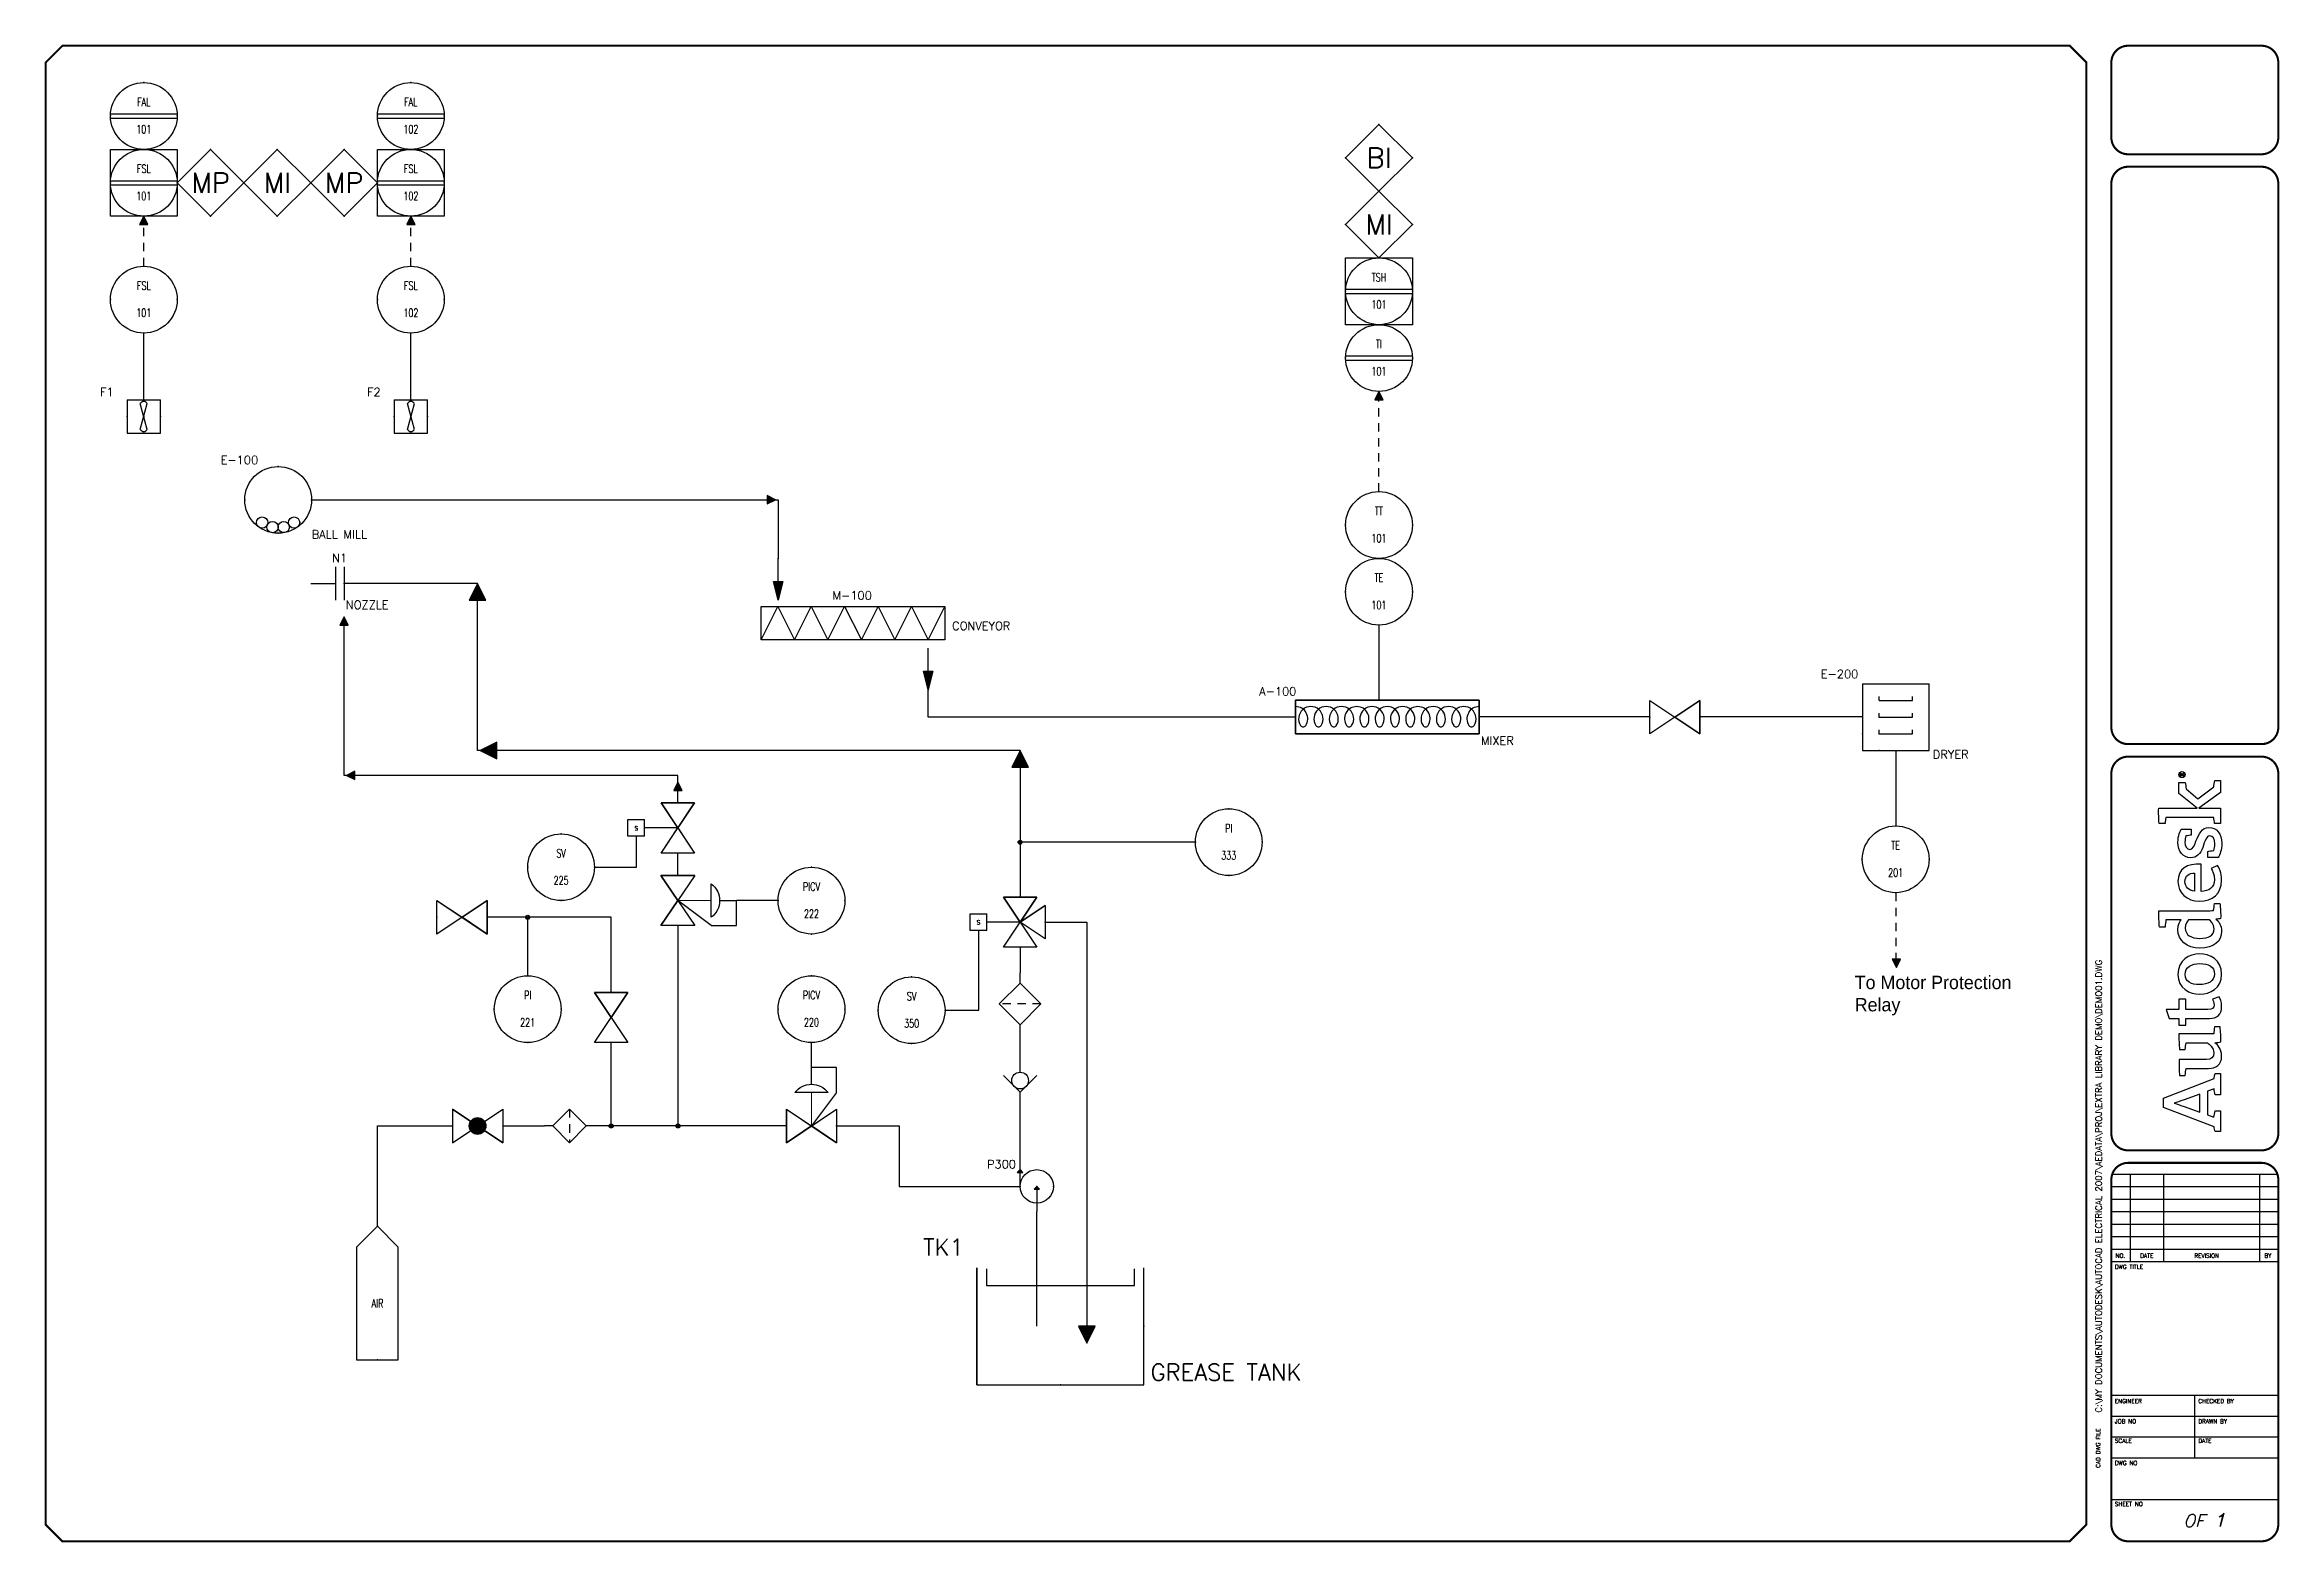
# Model space of a CAD drawing. Extents: x 0 to 33.5, y 0 to 22.4.
import ezdxf
from ezdxf.enums import TextEntityAlignment as Align

# ---------------------------------------------------------------- set-up
doc = ezdxf.new("R2010")
doc.units = 0
doc.header["$MEASUREMENT"] = 0
doc.linetypes.add('DASHED', pattern=[0.1875, 0.125, -0.0625])
doc.linetypes.add('HIDDEN2', pattern=[0.1875, 0.125, -0.0625])
for name, color, linetype in [('DESC', 150, 'Continuous'), ('GREEN_10_PNEU', 3, 'Pneumatic Signal'), ('LAYER_1', 160, 'Continuous'), ('MISC', 7, 'Continuous'), ('SYMS', 7, 'Continuous'), ('TAGS', 150, 'Continuous'), ('TITLE', 7, 'Continuous'), ('YELLOW_10_ELEC', 2, 'HIDDEN2'), ('YELLOW_15_INST', 2, 'Continuous')]:
    doc.layers.add(name, color=color, linetype=linetype)
doc.layers.add('RED_25_MAIN', color=1, linetype='Continuous', lineweight=30)
doc.styles.add('ITALIC', font='ITALIC')
doc.styles.add('SIMPLEX', font='SIMPLEX')
doc.styles.add('WD', font='romans.shx')
doc.linetypes.add('Pneumatic Signal', pattern='A,0.25,[130,ltypeshp.shx,S=0.1,R=-30,X=0,Y=0],0.04,[130,ltypeshp.shx,S=0.1,R=-30,X=0,Y=0],1', length=1.29)

msp = doc.modelspace()

# ---------------------------------------------------------------- texts
at = {"layer": 'YELLOW_10_ELEC', "insert": (27.125, 8.5), "char_height": 0.2, "width": 2.75, "attachment_point": 1}
msp.add_mtext('To Motor Protection Relay', dxfattribs=at)

# ---------------------------------------------------------------- blocks, each defined once
blk = doc.blocks.new('AI9-BLK2')
at = {"layer": 'LAYER_1', "color": 7}
blk.add_circle((0, 0), 2.03, dxfattribs=at)
blk.add_open_spline([(1.7, 0), (1.7, -1), (1, -1.8), (0, -1.8), (-1, -1.8), (-1.7, -1), (-1.7, 0), (-1.7, 1), (-1, 1.8), (0, 1.8), (1, 1.8), (1.7, 1), (1.7, 0)], degree=3, knots=[0, 0, 0, 0, 1, 1, 1, 2, 2, 2, 3, 3, 3, 4, 4, 4, 4], dxfattribs=at)
blk = doc.blocks.new('AI9-BLK1')
at = {"layer": 'LAYER_1', "color": 7}
for points, knots in [([(0.7, -1.1), (0.7, -1.1), (0.2, -0.4), (0.2, -0.4), (0.1, -0.2), (0, -0.2), (-0.1, -0.1), (0.3, 0), (0.5, 0.2), (0.5, 0.5), (0.5, 0.8), (0.3, 1.1), (-0.2, 1.1), (-0.2, 1.1), (-0.8, 1.1), (-0.8, 1.1), (-0.8, 1.1), (-0.8, -1.1), (-0.8, -1.1), (-0.8, -1.1), (-0.5, -1.1), (-0.5, -1.1), (-0.5, -1.1), (-0.5, -0.1), (-0.5, -0.1), (-0.4, -0.1), (-0.3, -0.2), (-0.2, -0.3), (-0.2, -0.3), (0.3, -1.1), (0.3, -1.1), (0.3, -1.1), (0.7, -1.1), (0.7, -1.1)], [0, 0, 0, 0, 1, 1, 1, 2, 2, 2, 3, 3, 3, 4, 4, 4, 5, 5, 5, 6, 6, 6, 7, 7, 7, 8, 8, 8, 9, 9, 9, 10, 10, 10, 11, 11, 11, 11]), ([(0.2, 0.5), (0.2, 0.2), (-0.1, 0.1), (-0.3, 0.1), (-0.3, 0.1), (-0.5, 0.1), (-0.5, 0.1), (-0.5, 0.1), (-0.5, 0.8), (-0.5, 0.8), (-0.5, 0.8), (-0.2, 0.8), (-0.2, 0.8), (0.1, 0.8), (0.2, 0.7), (0.2, 0.5)], [0, 0, 0, 0, 1, 1, 1, 2, 2, 2, 3, 3, 3, 4, 4, 4, 5, 5, 5, 5])]:
    blk.add_open_spline(points, degree=3, knots=knots, dxfattribs=at)
blk = doc.blocks.new('LOGO')
for points, knots in [([(35.2, 4.3), (35.2, 4.3), (22.1, 38.1), (22.1, 38.1), (22.1, 38.1), (16.1, 38.1), (16.1, 38.1), (16.1, 38.1), (3.2, 4.3), (3.2, 4.3), (2.2, 4.2), (0.9, 4), (0, 3.7), (0, 3.7), (0, 0), (0, 0), (0, 0), (13.7, 0), (13.7, 0), (13.7, 0), (13.7, 3.7), (13.7, 3.7), (12.4, 4), (10.9, 4.3), (9.5, 4.4), (9.5, 4.4), (11.1, 8.8), (11.1, 8.8), (11.1, 8.8), (26.8, 8.8), (26.8, 8.8), (26.8, 8.8), (28.4, 4.3), (28.4, 4.3), (27, 4.2), (25.8, 4), (24.5, 3.7), (24.5, 3.7), (24.5, 0), (24.5, 0), (24.5, 0), (38.7, 0), (38.7, 0), (38.7, 0), (38.7, 3.7), (38.7, 3.7), (37.9, 3.9), (36, 4.3), (35.2, 4.3)], [0, 0, 0, 0, 1, 1, 1, 2, 2, 2, 3, 3, 3, 4, 4, 4, 5, 5, 5, 6, 6, 6, 7, 7, 7, 8, 8, 8, 9, 9, 9, 10, 10, 10, 11, 11, 11, 12, 12, 12, 13, 13, 13, 14, 14, 14, 15, 15, 15, 16, 16, 16, 16]), ([(12.8, 13.8), (12.8, 13.8), (16.6, 24.3), (16.6, 24.3), (17.8, 27.5), (18.2, 28.8), (18.8, 30.9), (18.8, 30.9), (18.9, 30.9), (18.9, 30.9), (19.6, 28.9), (20, 27.5), (21.1, 24.3), (21.1, 24.3), (24.9, 13.8), (24.9, 13.8), (24.9, 13.8), (12.8, 13.8), (12.8, 13.8)], [0, 0, 0, 0, 1, 1, 1, 2, 2, 2, 3, 3, 3, 4, 4, 4, 5, 5, 5, 6, 6, 6, 6]), ([(70.8, 23.1), (70.8, 23.1), (70.8, 27.7), (70.8, 27.7), (70.8, 27.7), (75.3, 27.7), (75.3, 27.7), (75.3, 27.7), (75.3, 34.3), (75.3, 34.3), (75.3, 34.3), (81.3, 36.2), (81.3, 36.2), (81.3, 36.2), (81.3, 27.7), (81.3, 27.7), (81.3, 27.7), (88, 27.7), (88, 27.7), (88, 27.7), (88, 23.1), (88, 23.1), (88, 23.1), (81.3, 23.1), (81.3, 23.1), (81.3, 23.1), (81.3, 8.4), (81.3, 8.4), (81.3, 5.6), (82.1, 4.3), (84.3, 4.3), (86, 4.3), (87.5, 5.1), (88, 5.5), (88, 5.5), (89.7, 0.9), (89.7, 0.9), (88.7, 0.3), (86.5, -0.7), (83.2, -0.7), (77.6, -0.7), (75.3, 2.4), (75.3, 7.4), (75.3, 7.4), (75.3, 23.1), (75.3, 23.1), (75.3, 23.1), (70.8, 23.1), (70.8, 23.1)], [0, 0, 0, 0, 1, 1, 1, 2, 2, 2, 3, 3, 3, 4, 4, 4, 5, 5, 5, 6, 6, 6, 7, 7, 7, 8, 8, 8, 9, 9, 9, 10, 10, 10, 11, 11, 11, 12, 12, 12, 13, 13, 13, 14, 14, 14, 15, 15, 15, 16, 16, 16, 16]), ([(147.1, 4.7), (147.1, 5.4), (147, 6.1), (147, 6.9), (147, 6.9), (147, 41.1), (147, 41.1), (143.4, 41.2), (139.3, 41), (136.1, 40.7), (136.1, 40.7), (136.1, 37), (136.1, 37), (137.7, 36.8), (139.6, 36.6), (141, 36.4), (141, 36.4), (141, 36.4), (141, 36.4), (141, 36.4), (141, 26.2), (141, 26.2), (140, 27.1), (138, 28.4), (134.3, 28.4), (127.3, 28.4), (122, 22.6), (122, 13.8), (122, 4.5), (126.6, -0.7), (133.4, -0.7), (137.1, -0.7), (139.6, 1.1), (141.3, 3.1), (141.3, 2.1), (141.6, 0.6), (141.8, 0), (145.2, -0.2), (148.7, 0.1), (151.7, 0.4), (151.7, 0.4), (151.7, 4.1), (151.7, 4.1), (150.2, 4.2), (148.4, 4.5), (147.1, 4.7)], [0, 0, 0, 0, 1, 1, 1, 2, 2, 2, 3, 3, 3, 4, 4, 4, 5, 5, 5, 6, 6, 6, 7, 7, 7, 8, 8, 8, 9, 9, 9, 10, 10, 10, 11, 11, 11, 12, 12, 12, 13, 13, 13, 14, 14, 14, 15, 15, 15, 15]), ([(229.4, 4.6), (229.4, 4.6), (221.5, 15.2), (221.5, 15.2), (221.5, 15.2), (228, 23), (228, 23), (229.4, 23.1), (231.3, 23.3), (232.4, 23.6), (232.4, 23.6), (232.4, 27.7), (232.4, 27.7), (232.4, 27.7), (225, 27.7), (225, 27.7), (225, 27.7), (215.2, 15.6), (215.2, 15.6), (215.2, 15.6), (215.2, 41.2), (215.2, 41.2), (211.8, 41.3), (208.2, 41.2), (205.1, 40.9), (205.1, 40.9), (205.1, 36.9), (205.1, 36.9), (206.5, 36.8), (208, 36.6), (209.1, 36.5), (209.1, 36.5), (209.1, 4.5), (209.1, 4.5), (207.8, 4.4), (206.3, 4.2), (205.1, 4), (205.1, 4), (205.1, 0), (205.1, 0), (205.1, 0), (215.2, 0), (215.2, 0), (215.2, 0), (215.2, 14.5), (215.2, 14.5), (215.2, 14.5), (225.6, 0), (225.6, 0), (225.6, 0), (233.7, 0), (233.7, 0), (233.7, 0), (233.7, 3.8), (233.7, 3.8), (232.2, 4.2), (230.6, 4.4), (229.4, 4.6)], [0, 0, 0, 0, 1, 1, 1, 2, 2, 2, 3, 3, 3, 4, 4, 4, 5, 5, 5, 6, 6, 6, 7, 7, 7, 8, 8, 8, 9, 9, 9, 10, 10, 10, 11, 11, 11, 12, 12, 12, 13, 13, 13, 14, 14, 14, 15, 15, 15, 16, 16, 16, 17, 17, 17, 18, 18, 18, 19, 19, 19, 19]), ([(59.7, -0.1), (59.5, 0.6), (59.2, 2.6), (59.1, 3.8), (57.8, 2), (54.9, -0.7), (50.2, -0.7), (44.2, -0.7), (42, 3.1), (42, 8.1), (42, 8.1), (42, 22.9), (42, 22.9), (40.6, 23.2), (38.8, 23.4), (37.3, 23.5), (37.3, 23.5), (37.3, 27.3), (37.3, 27.3), (40.3, 27.6), (44.4, 27.8), (48, 27.6), (48, 27.6), (48, 9.3), (48, 9.3), (48, 6.2), (49.1, 4.5), (52.3, 4.5), (55.8, 4.5), (58.4, 7.9), (59, 8.6), (59, 8.6), (59, 23), (59, 23), (57.8, 23.2), (56, 23.4), (54.6, 23.5), (54.6, 23.5), (54.6, 27.3), (54.6, 27.3), (57.6, 27.7), (61.5, 27.8), (65, 27.7), (65, 27.7), (65, 4.6), (65, 4.6), (66.3, 4.4), (68.1, 4.2), (69.6, 4.1), (69.6, 4.1), (69.6, 0.3), (69.6, 0.3), (66.7, 0), (63, -0.2), (59.7, -0.1)], [0, 0, 0, 0, 1, 1, 1, 2, 2, 2, 3, 3, 3, 4, 4, 4, 5, 5, 5, 6, 6, 6, 7, 7, 7, 8, 8, 8, 9, 9, 9, 10, 10, 10, 11, 11, 11, 12, 12, 12, 13, 13, 13, 14, 14, 14, 15, 15, 15, 16, 16, 16, 17, 17, 17, 18, 18, 18, 18]), ([(104.8, -0.7), (95.2, -0.7), (91.4, 7), (91.4, 13.8), (91.4, 20.6), (95.1, 28.4), (104.6, 28.4), (114.1, 28.4), (118.3, 20.8), (118.3, 14), (118.3, 7.2), (114.2, -0.7), (104.8, -0.7)], [0, 0, 0, 0, 1, 1, 1, 2, 2, 2, 3, 3, 3, 4, 4, 4, 4]), ([(104.5, 23.6), (99.6, 23.6), (97.8, 19.5), (97.8, 14), (97.8, 8.5), (99.9, 4.1), (104.8, 4.1), (109.8, 4.1), (111.8, 8.2), (111.8, 13.8), (111.8, 19.3), (109.5, 23.6), (104.5, 23.6)], [0, 0, 0, 0, 1, 1, 1, 2, 2, 2, 3, 3, 3, 4, 4, 4, 4]), ([(141, 7.6), (140.3, 6.7), (138.2, 4.3), (135, 4.3), (130.5, 4.3), (128.5, 8.1), (128.5, 13.8), (128.5, 19.6), (130.9, 23.5), (135.4, 23.5), (138.3, 23.5), (139.9, 22.3), (141, 21.3), (141, 21.3), (141, 7.6), (141, 7.6)], [0, 0, 0, 0, 1, 1, 1, 2, 2, 2, 3, 3, 3, 4, 4, 4, 5, 5, 5, 5]), ([(167.6, 4.1), (171.4, 4.1), (173.8, 5.5), (175, 6.2), (175, 6.2), (177.1, 2.1), (177.1, 2.1), (175.5, 1.1), (172.6, -0.7), (167.2, -0.7), (158.2, -0.7), (153.3, 5.5), (153.3, 14), (153.3, 22.5), (158.9, 28.4), (166.4, 28.4), (174.6, 28.4), (178.7, 22.5), (177.9, 12.9), (177.9, 12.9), (159.8, 12.9), (159.8, 12.9), (160, 7.9), (162.3, 4.1), (167.6, 4.1)], [0, 0, 0, 0, 1, 1, 1, 2, 2, 2, 3, 3, 3, 4, 4, 4, 5, 5, 5, 6, 6, 6, 7, 7, 7, 8, 8, 8, 8]), ([(172, 17.3), (171.9, 20.8), (170.4, 23.7), (166.3, 23.7), (162.6, 23.7), (160.6, 21.2), (159.9, 17.3), (159.9, 17.3), (172, 17.3), (172, 17.3)], [0, 0, 0, 0, 1, 1, 1, 2, 2, 2, 3, 3, 3, 3]), ([(193.3, 16.4), (190.2, 17.6), (187.8, 18.3), (187.8, 20.5), (187.8, 22.6), (189.9, 23.7), (192.6, 23.7), (194.1, 23.7), (195.6, 23.5), (196.8, 23.1), (196.9, 21.9), (197.1, 20.1), (197.3, 19.6), (197.3, 19.6), (201.3, 19.6), (201.3, 19.6), (201.3, 19.6), (201.3, 26.1), (201.3, 26.1), (200.2, 26.8), (197.1, 28.4), (192.4, 28.4), (186.5, 28.4), (182.2, 25), (182.2, 20.1), (182.2, 15.7), (184.9, 13.4), (189.1, 11.9), (193.4, 10.4), (196.7, 9.3), (196.7, 7.2), (196.7, 5.1), (195, 3.9), (191.4, 3.9), (189.9, 3.9), (188.1, 4.1), (187, 4.6), (186.9, 5.9), (186.6, 7.8), (186.3, 8.4), (186.3, 8.4), (182.3, 8.4), (182.3, 8.4), (182.3, 8.4), (182.3, 1.6), (182.3, 1.6), (182.3, 1.6), (182.3, 1.6), (182.3, 1.6), (184.1, 0.5), (187.5, -0.8), (191.8, -0.8), (198.3, -0.8), (202.4, 2.6), (202.4, 7.8), (202.4, 12.5), (197.8, 14.6), (193.3, 16.4)], [0, 0, 0, 0, 1, 1, 1, 2, 2, 2, 3, 3, 3, 4, 4, 4, 5, 5, 5, 6, 6, 6, 7, 7, 7, 8, 8, 8, 9, 9, 9, 10, 10, 10, 11, 11, 11, 12, 12, 12, 13, 13, 13, 14, 14, 14, 15, 15, 15, 16, 16, 16, 17, 17, 17, 18, 18, 18, 19, 19, 19, 19])]:
    blk.add_open_spline(points, degree=3, knots=knots)
for name, p in [('AI9-BLK2', (237.6, 25.7)), ('AI9-BLK1', (237.8, 25.7))]:
    blk.add_blockref(name, p)
blk = doc.blocks.new('NO_NUM_acade_title')
at = {"layer": 'TITLE'}
for p, q in [((30.594, 22.177), (30.594, 20.781)), ((30.969, 5.531), (33.469, 5.531)), ((31.25, 5.531), (31.25, 4.219)), ((31.75, 5.531), (31.75, 4.219)), ((33.188, 5.531), (33.188, 4.219)), ((30.969, 5.344), (33.469, 5.344)), ((30.969, 5.156), (33.469, 5.156)), ((30.969, 4.969), (33.469, 4.969)), ((30.969, 4.781), (33.469, 4.781)), ((30.969, 4.594), (33.469, 4.594)), ((30.969, 4.406), (33.469, 4.406)), ((30.969, 4.219), (33.469, 4.219)), ((30.594, 0.281), (30.594, 2.214)), ((30.969, 2.219), (33.469, 2.219)), ((32.219, 1.281), (32.219, 2.219)), ((30.969, 1.906), (33.469, 1.906)), ((30.969, 1.594), (33.469, 1.594)), ((30.969, 1.281), (33.469, 1.281)), ((30.969, 0.656), (33.469, 0.656))]:
    blk.add_line(p, q, dxfattribs=at)
at = {"layer": 'TITLE', "const_width": 0.0312}
blk.add_lwpolyline([(30.594, 0.281), (30.594, 22.177), (30.344, 22.427), (0.281, 22.427), (0.031, 22.177), (0.031, 0.281), (0.281, 0.031), (30.344, 0.031)], close=True, dxfattribs=at)
for points in [[(31.219, 22.427, 0.414214), (30.969, 22.177, 0.414214)], [(33.469, 22.177, 0.414214), (33.219, 22.427, 0.414214)], [(30.969, 21.052, 0.414214), (31.219, 20.802, 0.414214)], [(33.219, 20.802, 0.414214), (33.469, 21.052, 0.414214)], [(31.219, 20.615, 0.414214), (30.969, 20.365, 0.414214)], [(33.469, 20.365, 0.414214), (33.219, 20.615, 0.414214)], [(30.969, 12.219, 0.414214), (31.219, 11.969, 0.414214)], [(33.219, 11.969, 0.414214), (33.469, 12.219, 0.414214)], [(31.219, 11.781, 0.414214), (30.969, 11.531, 0.414214)], [(33.469, 11.531, 0.414214), (33.219, 11.781, 0.414214)], [(30.969, 6.135, 0.414214), (31.219, 5.885, 0.414214)], [(33.219, 5.885, 0.414214), (33.469, 6.135, 0.414214)], [(31.219, 5.698, 0.414214), (30.969, 5.448, 0.414214)], [(33.469, 5.448, 0.414214), (33.219, 5.698, 0.414214)], [(30.969, 0.281, 0.414214), (31.219, 0.031, 0.414214)], [(33.219, 0.031, 0.414214), (33.469, 0.281, 0.414214)]]:
    blk.add_lwpolyline(points, format="xyb", dxfattribs=at)
for points in [[(33.219, 22.427), (31.219, 22.427)], [(30.969, 22.177), (30.969, 21.052)], [(33.469, 22.177), (33.469, 21.052)], [(33.219, 20.802), (31.219, 20.802)], [(33.219, 20.615), (31.219, 20.615)], [(30.969, 20.365), (30.969, 12.219)], [(33.469, 20.365), (33.469, 12.219)], [(31.219, 11.969), (33.219, 11.969)], [(31.219, 11.781), (33.219, 11.781)], [(31.219, 5.885), (33.219, 5.885)], [(31.219, 5.698), (33.219, 5.698)], [(30.969, 5.448), (30.969, 0.281)], [(33.469, 5.448), (33.469, 0.281)], [(31.219, 0.031), (33.219, 0.031)]]:
    blk.add_lwpolyline(points, dxfattribs=at)
at = {"layer": 'TITLE', "color": 7, "const_width": 0.0312}
for points in [[(30.969, 11.531), (30.969, 6.135)], [(33.469, 11.531), (33.469, 6.135)]]:
    blk.add_lwpolyline(points, dxfattribs=at)
at = {"xscale": 0.02250000000000085, "yscale": 0.02250000000000085, "zscale": 0.02250000000000085, "rotation": 90}
blk.add_blockref('LOGO', (32.605, 6.167), dxfattribs=at)
at = {"layer": 'TITLE', "color": 1, "style": 'SIMPLEX'}
for s, p in [('DWG TITLE', (31.021, 4.109)), ('ENGINEER', (31.021, 2.099)), ('CHECKED BY', (32.271, 2.099)), ('JOB NO', (31.021, 1.797)), ('DRAWN BY', (32.271, 1.797)), ('SCALE', (31.021, 1.505)), ('DATE', (32.271, 1.505)), ('DWG NO', (31.021, 1.172)), ('SHEET NO', (31.021, 0.557))]:
    blk.add_text(s, height=0.0625, dxfattribs=at).set_placement(p)
at = {"layer": 'TITLE', "color": 1}
for s, height, style, p in [('NO.', 0.0625, 'SIMPLEX', (31.104, 4.307)), ('DATE', 0.0625, 'SIMPLEX', (31.5, 4.307)), ('REVISION', 0.0625, 'SIMPLEX', (32.396, 4.307)), ('BY', 0.0625, 'SIMPLEX', (33.313, 4.307)), ('OF', 0.1875, 'ITALIC', (32.208, 0.339))]:
    blk.add_text(s, height=height, dxfattribs=dict(at, style=style)).set_placement(p, align=Align.MIDDLE)
at = {"layer": 'TITLE', "color": 1, "style": 'SIMPLEX'}
blk.add_text('CAD DWG FILE', height=0.0625, rotation=90, dxfattribs=at).set_placement((30.802, 1.13))
at = {"layer": 'TITLE', "color": 1, "style": 'ITALIC'}
for tag, height, p in [('TITLE#1', 0.125, (32.156, 3.406)), ('TITLE#2', 0.125, (32.156, 3.204)), ('TITLE#3', 0.125, (32.156, 3.001)), ('TITLE#4', 0.125, (32.156, 2.799)), ('DWG#', 0.2, (32.156, 0.826))]:
    blk.add_attdef(tag, text='', height=height, dxfattribs=at).set_placement(p, align=Align.CENTER)
at = {"layer": 'TITLE', "color": 1, "style": 'SIMPLEX'}
blk.add_attdef('CAD#', (30.826, 1.958), '', height=0.0938, rotation=90, dxfattribs=at)
at = {"layer": 'TITLE', "color": 1}
for tag, p, height, style in [('ENGINEER', (31.237, 1.958), 0.0938, 'ITALIC'), ('CHKDBY', (32.424, 1.958), 0.0938, 'ITALIC'), ('JOB#', (31.464, 1.644), 0.0938, 'SIMPLEX'), ('DRAWNBY', (32.494, 1.644), 0.0938, 'ITALIC'), ('SCALE', (31.353, 1.344), 0.0938, 'SIMPLEX'), ('DATE', (32.408, 1.344), 0.0938, 'SIMPLEX'), ('SHTS', (32.532, 0.25), 0.2, 'ITALIC')]:
    blk.add_attdef(tag, p, '', height=height, dxfattribs=dict(at, style=style))
at = {"layer": 'TITLE', "color": 1, "style": 'ITALIC'}
blk.add_attdef('SH#', text='', height=0.2, dxfattribs=at).set_placement((31.881, 0.25), align=Align.RIGHT)
at = {"layer": 'TITLE', "color": 7, "flags": 9}
blk.add_attdef('WD_TB', (31.219, 0.031), '', height=0.125, dxfattribs=at)
blk = doc.blocks.new('HM1_BALL_MILL')
for centre, radius in [((0.012, 0.001), 0.5), ((-0.227, -0.339), 0.0846), ((-0.072, -0.406), 0.0846), ((0.096, -0.405), 0.0846), ((0.251, -0.339), 0.0846)]:
    blk.add_circle(centre, radius)
for p in [(0.012, 0.501), (-0.488, 0.001), (0.512, 0.001), (0.513, 0.004), (0.012, -0.499), (0.012, -0.499), (0.012, -0.499), (0.012, -0.499)]:
    blk.add_point(p)
at = {"style": 'WD'}
for tag, height, p in [('INST', 0.125, (-0.23, 0.93)), ('LOC', 0.125, (-0.265, 0.743)), ('TAG1', 0.125, (-0.287, 0.537)), ('TERM01', 0.0625, (-0.5, 0.029))]:
    blk.add_attdef(tag, text='', height=height, dxfattribs=at).set_placement(p, align=Align.RIGHT)
for tag, p, height in [('X2TERM04', (0.012, 0.503), 0.01), ('TERM04', (0.055, 0.53), 0.0625), ('X4TERM01', (-0.488, 0.001), 0.01), ('X1TERM03', (0.513, 0.004), 0.01), ('TERM03', (0.525, 0.029), 0.0625), ('RATING1', (0.514, -0.366), 0.125), ('X8TERM02', (0.01, -0.498), 0.01), ('TERM02', (0.014, -0.611), 0.0625), ('DESC1', (0.514, -0.578), 0.125), ('DESC2', (0.514, -0.779), 0.125), ('DESC3', (0.514, -0.986), 0.125), ('WDTAGALT', (0.534, -1.205), 0.125)]:
    blk.add_attdef(tag, p, '', height=height, dxfattribs=at)
blk.add_attdef('XREF', (0.519, 0.272), '', height=0.0625, rotation=0.0625, dxfattribs=at)
at = {"style": 'WD', "flags": 1}
for tag, p in [('FAMILY', (-0.642, -0.105)), ('CAT', (-0.642, -0.193)), ('MFG', (-0.638, -0.257)), ('ASSYCODE', (-0.582, -0.315)), ('WDTYPE', (-0.612, -0.387))]:
    blk.add_attdef(tag, text='', height=0.02, dxfattribs=at).set_placement(p, align=Align.CENTER)
blk = doc.blocks.new('HM1_DRYER')
for p, q in [((-0.51, 0.497), (0.49, 0.497)), ((-0.51, 0.497), (-0.51, -0.503)), ((0.49, -0.503), (0.49, 0.497)), ((-0.26, 0.247), (-0.26, 0.307)), ((-0.26, 0.247), (0.24, 0.247)), ((-0.26, -0.003), (-0.26, 0.057)), ((0.24, 0.247), (0.24, 0.307)), ((0.24, -0.003), (0.24, 0.057)), ((-0.26, -0.003), (0.24, -0.003)), ((-0.26, -0.253), (-0.26, -0.193)), ((-0.26, -0.253), (0.24, -0.253)), ((0.24, -0.253), (0.24, -0.193)), ((-0.51, -0.503), (0.49, -0.503))]:
    blk.add_line(p, q)
for p in [(-0.51, -0.253), (-0.26, -0.003), (-0.26, -0.253), (-0.26, -0.253), (-0.26, -0.503), (-0.26, -0.503), (-0.26, -0.503), (-0.26, -0.503)]:
    blk.add_point(p)
at = {"style": 'WD'}
for tag, height, p in [('INST', 0.125, (-0.515, 0.976)), ('TAG1', 0.125, (-0.571, 0.582)), ('LOC', 0.125, (-0.55, 0.784)), ('TERM01', 0.0625, (-0.544, 0.027))]:
    blk.add_attdef(tag, text='', height=height, dxfattribs=at).set_placement(p, align=Align.RIGHT)
for tag, p, height in [('X2TERM04', (-0.011, 0.498), 0.01), ('TERM04', (0, 0.526), 0.0625), ('X4TERM01', (-0.51, 0), 0.01), ('X1TERM03', (0.488, -0.003), 0.01), ('TERM03', (0.507, 0.013), 0.0625), ('RATING1', (0.545, -0.398), 0.125), ('X8TERM02', (-0.011, -0.503), 0.01), ('TERM02', (0.015, -0.654), 0.0625), ('DESC1', (0.545, -0.624), 0.125), ('DESC2', (0.545, -0.85), 0.125), ('DESC3', (0.545, -1.059), 0.125), ('WDTAGALT', (0.545, -1.247), 0.125)]:
    blk.add_attdef(tag, p, '', height=height, dxfattribs=at)
blk.add_attdef('XREF', (0.545, 0.317), '', height=0.125, rotation=0.0625, dxfattribs=at)
at = {"style": 'WD', "flags": 1}
for tag, p in [('FAMILY', (-0.438, -0.161)), ('CAT', (-0.438, -0.249)), ('MFG', (-0.435, -0.312)), ('WDTYPE', (-0.409, -0.443)), ('ASSYCODE', (-0.379, -0.371))]:
    blk.add_attdef(tag, text='', height=0.02, dxfattribs=at).set_placement(p, align=Align.CENTER)
blk = doc.blocks.new('HM1_CONVEYOR_1')
for points in [[(0.07, -0.344), (0, -0.625), (-0.07, -0.344)], [(2.317, -1.688), (2.247, -1.969), (2.177, -1.688)]]:
    blk.add_hatch(color=256).paths.add_polyline_path(points)
at = {"ltscale": 3.2258}
for p, q in [((0, -0.625), (0, 0)), ((0, -0.625), (-0.07, -0.344)), ((-0.07, -0.344), (0.07, -0.344)), ((0.07, -0.344), (0, -0.625)), ((-0.253, -0.719), (2.497, -0.719)), ((-0.253, -1.219), (-0.253, -0.719)), ((-0.253, -1.219), (-0.003, -0.719)), ((-0.003, -0.719), (0.247, -1.219)), ((0.247, -1.219), (0.497, -0.719)), ((0.497, -0.719), (0.747, -1.219)), ((0.747, -1.219), (0.997, -0.719)), ((0.997, -0.719), (1.247, -1.219)), ((1.247, -1.219), (1.497, -0.719)), ((1.497, -0.719), (1.747, -1.219)), ((1.747, -1.219), (1.997, -0.719)), ((1.997, -0.719), (2.247, -1.219)), ((2.247, -1.219), (2.497, -0.719)), ((2.497, -0.719), (2.497, -1.219)), ((2.497, -1.219), (-0.253, -1.219)), ((2.247, -1.969), (2.247, -1.344)), ((2.247, -1.969), (2.177, -1.688)), ((2.177, -1.688), (2.317, -1.688)), ((2.317, -1.688), (2.247, -1.969))]:
    blk.add_line(p, q, dxfattribs=at)
at = {"ltscale": 25.4, "flags": 128}
for points in [[(0.07, -0.344), (0, -0.625), (-0.07, -0.344)], [(2.497, -1.219), (-0.253, -1.219), (-0.253, -0.719), (2.497, -0.719)], [(2.317, -1.688), (2.247, -1.969), (2.177, -1.688)]]:
    blk.add_lwpolyline(points, close=True, dxfattribs=at)
for p in [(0, 0), (0, 0), (0, 0), (0, 0), (0, 0), (0, 0), (2.247, -1.969), (2.247, -1.969), (2.247, -1.969), (2.247, -1.969), (2.247, -1.969)]:
    blk.add_point(p)
at = {"style": 'WD'}
for tag, p, height in [('X2TERM01', (-0.001, 0.001), 0.005), ('TERM01', (-0.001, -0.076), 0.0625), ('RATING1', (2.606, -0.856), 0.125), ('DESC1', (2.606, -1.073), 0.125), ('DESC2', (2.606, -1.257), 0.125), ('DESC3', (2.606, -1.447), 0.125), ('WDTAGALT', (2.624, -1.637), 0.125), ('X8TERM02', (2.245, -1.97), 0.005), ('TERM02', (2.276, -1.948), 0.0625)]:
    blk.add_attdef(tag, p, '', height=height, dxfattribs=at)
for tag, p in [('LOC', (1.121, -0.408)), ('INST', (1.138, -0.247)), ('TAG1', (1.11, -0.617))]:
    blk.add_attdef(tag, text='', height=0.125, dxfattribs=at).set_placement(p, align=Align.CENTER)
blk.add_attdef('XREF', text='', height=0.0625, rotation=0.0625, dxfattribs=at).set_placement((2.393, -0.601), align=Align.TOP_CENTER)
at = {"style": 'WD', "flags": 1}
for tag, p in [('FAMILY', (1.022, -0.982)), ('CAT', (1.019, -1.014)), ('WDTYPE', (0.914, -1.036)), ('MFG', (1.021, -1.049)), ('ASSYCODE', (1.049, -1.084))]:
    blk.add_attdef(tag, text='', height=0.01, dxfattribs=at).set_placement(p, align=Align.CENTER)
blk = doc.blocks.new('HM1_MIXER_2')
at = {"ltscale": 3.2258}
for p, q in [((2.75, 0.25), (0, 0.25)), ((0, 0.25), (0, -0.25)), ((2.75, -0.25), (2.75, 0.25)), ((0, -0.25), (2.75, -0.25))]:
    blk.add_line(p, q, dxfattribs=at)
at = {"ltscale": 25.4, "flags": 128}
blk.add_lwpolyline([(2.75, -0.25), (0, -0.25), (0, 0.25), (2.75, 0.25)], close=True, dxfattribs=at)
at = {"ltscale": 3.2258}
for centre, radius, start, end in [((0, -0.027), 0.183, 326.4427, 90), ((0.229, -0.027), 0.183, 326.4427, 213.5573), ((0.458, -0.027), 0.183, 326.4427, 213.5573), ((0.688, -0.027), 0.183, 326.4427, 213.5573), ((0.917, -0.027), 0.183, 90, 213.5573), ((0.917, -0.027), 0.183, 326.4427, 90), ((1.146, -0.027), 0.183, 326.4427, 213.5573), ((1.375, -0.027), 0.183, 326.4427, 213.5573), ((1.604, -0.027), 0.183, 326.4427, 213.5573), ((1.833, -0.027), 0.183, 90, 213.5573), ((1.833, -0.027), 0.183, 326.4427, 90), ((2.062, -0.027), 0.183, 326.4427, 213.5573), ((2.292, -0.027), 0.183, 326.4427, 213.5573), ((2.521, -0.027), 0.183, 326.4427, 213.5573), ((2.75, -0.027), 0.183, 90, 213.5573), ((0.115, -0.103), 0.0458, 213.5573, 326.4427), ((0.344, -0.103), 0.0458, 213.5573, 326.4427), ((0.573, -0.103), 0.0458, 213.5573, 326.4427), ((0.802, -0.103), 0.0458, 213.5573, 326.4427), ((1.031, -0.103), 0.0458, 213.5573, 326.4427), ((1.26, -0.103), 0.0458, 213.5573, 326.4427), ((1.49, -0.103), 0.0458, 213.5573, 326.4427), ((1.719, -0.103), 0.0458, 213.5573, 326.4427), ((1.948, -0.103), 0.0458, 213.5573, 326.4427), ((2.177, -0.103), 0.0458, 213.5573, 326.4427), ((2.406, -0.103), 0.0458, 213.5573, 326.4427), ((2.635, -0.103), 0.0458, 213.5573, 326.4427)]:
    blk.add_arc(centre, radius, start, end, dxfattribs=at)
for p in [(0, 0), (0.688, 0.25), (0.688, 0.25), (1.375, 0.25), (1.375, 0.25), (2.062, 0.25), (0.688, -0.25), (1.375, -0.25), (2.062, -0.25), (2.75, -0.027)]:
    blk.add_point(p)
at = {"style": 'WD'}
for tag, p in [('INST', (-0.238, 0.692)), ('TAG1', (-0.266, 0.321)), ('LOC', (-0.256, 0.53))]:
    blk.add_attdef(tag, text='', height=0.125, dxfattribs=at).set_placement(p, align=Align.CENTER)
blk.add_attdef('TERM01', text='', height=0.0625, dxfattribs=at).set_placement((-0.024, 0.019), align=Align.RIGHT)
for tag, p, height in [('X4TERM01', (0, 0), 0.005), ('X2TERM08', (0.374, 0.25), 0.005), ('TERM08', (0.386, 0.261), 0.0625), ('X2TERM07', (1.249, 0.25), 0.005), ('TERM07', (1.263, 0.261), 0.0625), ('X2TERM06', (2.374, 0.25), 0.005), ('TERM06', (2.385, 0.259), 0.0625), ('X1TERM05', (2.75, 0), 0.005), ('TERM05', (2.757, 0.014), 0.0625), ('X8TERM02', (0.374, -0.25), 0.005), ('TERM02', (0.386, -0.327), 0.0625), ('X8TERM03', (1.249, -0.25), 0.005), ('TERM03', (1.263, -0.326), 0.0625), ('X8TERM04', (2.374, -0.25), 0.005), ('TERM04', (2.385, -0.329), 0.0625), ('RATING1', (2.777, -0.199), 0.125), ('DESC1', (2.777, -0.416), 0.125), ('DESC2', (2.777, -0.6), 0.125), ('DESC3', (2.777, -0.79), 0.125), ('WDTAGALT', (2.79, -0.977), 0.125)]:
    blk.add_attdef(tag, p, '', height=height, dxfattribs=at)
blk.add_attdef('XREF', text='', height=0.0625, rotation=0.0625, dxfattribs=at).set_placement((2.881, 0.246), align=Align.TOP_CENTER)
at = {"style": 'WD', "flags": 1}
for tag, p in [('WDTYPE', (0.782, -0.078)), ('FAMILY', (0.913, -0.046)), ('CAT', (0.91, -0.078)), ('MFG', (0.912, -0.114)), ('ASSYCODE', (0.94, -0.149))]:
    blk.add_attdef(tag, text='', height=0.01, dxfattribs=at).set_placement(p, align=Align.CENTER)
blk = doc.blocks.new('HFA1_FLOW_ARROW_R_P')
blk.add_hatch(color=256).paths.add_polyline_path([(-0.125, 0.0625), (-0.125, -0.0625), (0, 0)])
blk.add_lwpolyline([(-0.125, -0.0625), (0, 0), (-0.125, 0.0625)], close=True)
at = {"style": 'WD', "flags": 1}
for tag, p in [('X4TERM01', (-0.125, 0)), ('X1TERM01', (0, 0))]:
    blk.add_attdef(tag, p, '', height=0.0075, dxfattribs=at)
blk = doc.blocks.new('HM1_AXIAL_FLOW_FAN2')
for p, q in [((-0.25, 0.25), (0.25, 0.25)), ((-0.25, 0.25), (-0.25, -0.25)), ((-0.052, -0.193), (0.052, 0.193)), ((0.052, -0.193), (-0.052, 0.193)), ((0.25, -0.25), (0.25, 0.25)), ((-0.25, -0.25), (0.25, -0.25))]:
    blk.add_line(p, q)
for centre, start, end in [((0, 0.167), 27.1247, 152.8753), ((0, -0.167), 207.1247, 332.8753)]:
    blk.add_arc(centre, 0.0582, start, end)
for p in [(-0.25, 0), (0, 0.25), (0, 0), (0.25, 0), (0.25, 0), (0, -0.25), (0, -0.25), (0, -0.25), (0, -0.25)]:
    blk.add_point(p)
at = {"style": 'WD'}
for tag, p in [('INST', (-0.526, 0.675)), ('TAG1', (-0.554, 0.304)), ('LOC', (-0.543, 0.513))]:
    blk.add_attdef(tag, text='', height=0.125, dxfattribs=at).set_placement(p, align=Align.CENTER)
blk.add_attdef('TERM01', text='', height=0.0625, dxfattribs=at).set_placement((-0.26, 0.016), align=Align.RIGHT)
for tag, p, height in [('X4TERM01', (-0.25, 0), 0.01), ('X2TERM04', (-0.001, 0.251), 0.005), ('TERM04', (0.009, 0.26), 0.0625), ('X1TERM03', (0.25, 0), 0.005), ('TERM03', (0.261, 0.012), 0.0625), ('X8TERM02', (0, -0.25), 0.005), ('TERM02', (0.002, -0.323), 0.0625), ('RATING1', (0.294, -0.195), 0.125), ('DESC1', (0.294, -0.411), 0.125), ('DESC2', (0.294, -0.595), 0.125), ('DESC3', (0.294, -0.785), 0.125), ('WDTAGALT', (0.314, -0.984), 0.125)]:
    blk.add_attdef(tag, p, '', height=height, dxfattribs=at)
blk.add_attdef('XREF', text='', height=0.0625, rotation=0.0625, dxfattribs=at).set_placement((0.429, 0.244), align=Align.TOP_CENTER)
at = {"style": 'WD', "flags": 1}
for tag, p in [('FAMILY', (-0.348, -0.187)), ('CAT', (-0.348, -0.231)), ('MFG', (-0.346, -0.263)), ('WDTYPE', (-0.333, -0.328)), ('ASSYCODE', (-0.318, -0.292))]:
    blk.add_attdef(tag, text='', height=0.01, dxfattribs=at).set_placement(p, align=Align.CENTER)
blk = doc.blocks.new('HIN1_FIELD_MOUNT')
at = {"ltscale": 3.2258}
blk.add_circle((0, 0), 0.5, dxfattribs=at)
for p in [(0, 0.5), (0, 0.5), (-0.5, 0), (-0.5, 0), (-0.5, 0), (-0.5, 0), (0.5, 0), (0, -0.5)]:
    blk.add_point(p)
at = {"style": 'WD', "width": 0.7}
for tag, p in [('LOC', (-0.547, 0.321)), ('INST', (-0.53, 0.483)), ('TAG1_PART1', (0, 0.147)), ('TAG1_PART2', (0, -0.26))]:
    blk.add_attdef(tag, text='', height=0.125, dxfattribs=at).set_placement(p, align=Align.CENTER)
for tag, p, height in [('X2TERM04', (0, 0.5), 0.005), ('TERM04', (0.021, 0.531), 0.0625), ('X4TERM01', (-0.5, 0), 0.005), ('X1TERM03', (0.5, 0), 0.005), ('TERM03', (0.522, 0.018), 0.0625), ('RATING1', (0.513, -0.159), 0.125), ('DESC1', (0.513, -0.318), 0.125), ('X8TERM02', (0, -0.5), 0.005), ('TERM02', (0.023, -0.581), 0.0625), ('DESC2', (0.513, -0.508), 0.125), ('DESC3', (0.513, -0.688), 0.125), ('WDTAGALT', (0.513, -0.863), 0.125)]:
    blk.add_attdef(tag, p, '', height=height, dxfattribs=at)
blk.add_attdef('XREF', text='', height=0.0625, rotation=0.0625, dxfattribs=at).set_placement((0.546, 0.412), align=Align.TOP_CENTER)
blk.add_attdef('TERM01', text='', height=0.0625, dxfattribs=at).set_placement((-0.524, 0.018), align=Align.RIGHT)
at = {"style": 'WD', "width": 0.7, "flags": 1}
for tag, p in [('WDTYPE', (-0.535, -0.17)), ('CAT', (-0.546, -0.253)), ('MFG', (-0.544, -0.28)), ('FAMILY', (-0.537, -0.223)), ('ASSYCODE', (-0.525, -0.306))]:
    blk.add_attdef(tag, text='', height=0.01, dxfattribs=at).set_placement(p, align=Align.CENTER)
blk = doc.blocks.new('HIN1_INFRONT_CONT_C')
for p, q in [((-0.5, -0.5), (-0.5, 0.5)), ((-0.5, 0.5), (0.5, 0.5)), ((0.5, 0.5), (0.5, -0.5)), ((0.5, -0.5), (-0.5, -0.5))]:
    blk.add_line(p, q)
at = {"ltscale": 0.127}
for p, q in [((-0.499, 0.031), (0.499, 0.031)), ((-0.499, -0.031), (0.499, -0.031))]:
    blk.add_line(p, q, dxfattribs=at)
at = {"ltscale": 3.2258}
blk.add_circle((0, 0), 0.5, dxfattribs=at)
for p in [(0, 0.5), (0, 0.5), (-0.5, 0), (-0.5, 0), (-0.5, 0), (-0.5, 0), (0.5, 0), (0, -0.5)]:
    blk.add_point(p)
at = {"style": 'WD', "width": 0.7}
for tag, p in [('LOC', (-0.676, 0.302)), ('INST', (-0.659, 0.463)), ('TAG1_PART1', (0, 0.147)), ('TAG1_PART2', (0, -0.26))]:
    blk.add_attdef(tag, text='', height=0.125, dxfattribs=at).set_placement(p, align=Align.CENTER)
for tag, p, height in [('X2TERM04', (0, 0.5), 0.005), ('TERM04', (0.021, 0.531), 0.0625), ('X4TERM01', (-0.5, 0), 0.005), ('X1TERM03', (0.5, 0), 0.005), ('TERM03', (0.522, 0.018), 0.0625), ('RATING1', (0.52, -0.163), 0.125), ('DESC1', (0.52, -0.321), 0.125), ('X8TERM02', (0, -0.5), 0.005), ('TERM02', (0.023, -0.581), 0.0625), ('DESC2', (0.52, -0.511), 0.125), ('DESC3', (0.52, -0.692), 0.125), ('WDTAGALT', (0.52, -0.866), 0.125)]:
    blk.add_attdef(tag, p, '', height=height, dxfattribs=at)
blk.add_attdef('XREF', text='', height=0.0625, rotation=0.0625, dxfattribs=at).set_placement((0.63, 0.377), align=Align.TOP_CENTER)
blk.add_attdef('TERM01', text='', height=0.0625, dxfattribs=at).set_placement((-0.524, 0.018), align=Align.RIGHT)
at = {"style": 'WD', "width": 0.7, "flags": 1}
for tag, p in [('WDTYPE', (-0.577, -0.17)), ('CAT', (-0.587, -0.253)), ('MFG', (-0.586, -0.28)), ('FAMILY', (-0.579, -0.223)), ('ASSYCODE', (-0.566, -0.306))]:
    blk.add_attdef(tag, text='', height=0.01, dxfattribs=at).set_placement(p, align=Align.CENTER)
blk = doc.blocks.new('HIN1_INFRONT_CONT')
at = {"ltscale": 0.127}
for p, q in [((-0.499, 0.031), (0.499, 0.031)), ((-0.499, -0.031), (0.499, -0.031))]:
    blk.add_line(p, q, dxfattribs=at)
at = {"ltscale": 3.2258}
blk.add_circle((0, 0), 0.5, dxfattribs=at)
for p in [(0, 0.5), (0, 0.5), (-0.5, 0), (-0.5, 0), (-0.5, 0), (-0.5, 0), (0.5, 0), (0, -0.5)]:
    blk.add_point(p)
at = {"style": 'WD', "width": 0.7}
for tag, p in [('LOC', (-0.547, 0.321)), ('INST', (-0.53, 0.483)), ('TAG1_PART1', (0, 0.147)), ('TAG1_PART2', (0, -0.26))]:
    blk.add_attdef(tag, text='', height=0.125, dxfattribs=at).set_placement(p, align=Align.CENTER)
for tag, p, height in [('X2TERM04', (0, 0.5), 0.005), ('TERM04', (0.021, 0.531), 0.0625), ('X4TERM01', (-0.5, 0), 0.005), ('X1TERM03', (0.5, 0), 0.005), ('TERM03', (0.522, 0.018), 0.0625), ('RATING1', (0.518, -0.152), 0.125), ('DESC1', (0.518, -0.311), 0.125), ('X8TERM02', (0, -0.5), 0.005), ('TERM02', (0.023, -0.581), 0.0625), ('DESC2', (0.518, -0.501), 0.125), ('DESC3', (0.518, -0.682), 0.125), ('WDTAGALT', (0.518, -0.856), 0.125)]:
    blk.add_attdef(tag, p, '', height=height, dxfattribs=at)
blk.add_attdef('XREF', text='', height=0.0625, rotation=0.0625, dxfattribs=at).set_placement((0.546, 0.412), align=Align.TOP_CENTER)
blk.add_attdef('TERM01', text='', height=0.0625, dxfattribs=at).set_placement((-0.524, 0.018), align=Align.RIGHT)
at = {"style": 'WD', "width": 0.7, "flags": 1}
for tag, p in [('WDTYPE', (-0.535, -0.17)), ('CAT', (-0.546, -0.253)), ('MFG', (-0.544, -0.28)), ('FAMILY', (-0.537, -0.223)), ('ASSYCODE', (-0.525, -0.306))]:
    blk.add_attdef(tag, text='', height=0.01, dxfattribs=at).set_placement(p, align=Align.CENTER)
blk = doc.blocks.new('HFA1_FLOW_ARROW_UP_P')
blk.add_hatch(color=256).paths.add_polyline_path([(0, 0), (-0.0625, -0.125), (0.0625, -0.125)])
blk.add_lwpolyline([(0.0625, -0.125), (0, 0), (-0.0625, -0.125)], close=True)
at = {"style": 'WD', "flags": 1}
for tag, p in [('X2TERM01', (0, 0)), ('X8TERM01', (0, -0.125))]:
    blk.add_attdef(tag, p, '', height=0.0075, dxfattribs=at)
blk = doc.blocks.new('HIN1_RESET')
at = {"ltscale": 3.2258, "flags": 128}
blk.add_lwpolyline([(0, 0.5), (-0.5, 0), (0, -0.5), (0.5, 0)], close=True, dxfattribs=at)
for p in [(0, 0.5), (0, 0.5), (-0.5, 0), (-0.5, 0), (-0.5, 0), (-0.5, 0), (0.5, 0), (0, -0.5)]:
    blk.add_point(p)
at = {"style": 'WD', "width": 0.7}
for tag, p, height in [('X2TERM04', (0, 0.5), 0.005), ('TERM04', (0.021, 0.531), 0.0625), ('X4TERM01', (-0.5, 0), 0.005), ('X1TERM03', (0.5, 0), 0.005), ('TERM03', (0.522, 0.018), 0.0625), ('X8TERM02', (0, -0.5), 0.005), ('TERM02', (0.023, -0.581), 0.0625)]:
    blk.add_attdef(tag, p, '', height=height, dxfattribs=at)
blk.add_attdef('TERM01', text='', height=0.0625, dxfattribs=at).set_placement((-0.524, 0.018), align=Align.RIGHT)
at = {"style": 'WD'}
blk.add_attdef('TEXT', text='', height=0.4, dxfattribs=at).set_placement((0, 0), align=Align.MIDDLE_CENTER)
blk = doc.blocks.new('VIN1_ARROW_1')
at = {"ltscale": 3.2258}
for p, q in [((0, 0), (-0.313, -0.313)), ((0, 0), (0.312, -0.313)), ((-0.313, -0.313), (-0.313, -2)), ((0.312, -2), (0.312, -0.313)), ((-0.313, -2), (0.312, -2))]:
    blk.add_line(p, q, dxfattribs=at)
at = {"ltscale": 25.4, "flags": 128}
blk.add_lwpolyline([(-0.313, -0.313), (-0.313, -2), (0.312, -2), (0.312, -0.313), (0, 0)], close=True, dxfattribs=at)
for p in [(0, 0), (0, 0), (0, 0), (0, 0), (0, -2)]:
    blk.add_point(p)
at = {"style": 'WD', "width": 0.7}
for tag, p, height in [('X2TERM01', (0, 0), 0.005), ('TERM01', (0.042, 0.018), 0.0625), ('RATING1', (0.503, -1.66), 0.125), ('X8TERM02', (0, -2), 0.005), ('TERM02', (0.023, -2.08), 0.0625)]:
    blk.add_attdef(tag, p, '', height=height, dxfattribs=at)
at = {"style": 'WD', "width": 0.7, "flags": 1}
for tag, height, p in [('TAG1', 0.125, (-0.733, -0.357)), ('WDTYPE', 0.01, (-0.582, -1.387))]:
    blk.add_attdef(tag, text='', height=height, dxfattribs=at).set_placement(p, align=Align.CENTER)
at = {"style": 'WD', "width": 0.7}
for tag, p in [('LOC', (-0.746, -0.717)), ('INST', (-0.728, -0.556))]:
    blk.add_attdef(tag, text='', height=0.125, dxfattribs=at).set_placement(p, align=Align.CENTER)
blk.add_attdef('DESC2', text='', height=0.125, dxfattribs=at).set_placement((-0.403, -1.158), align=Align.MIDDLE_RIGHT)
blk.add_attdef('DESC1', text='', height=0.125, dxfattribs=at).set_placement((0, -1.156), align=Align.MIDDLE_CENTER)
blk.add_attdef('DESC3', text='', height=0.125, dxfattribs=at).set_placement((0.412, -1.156), align=Align.MIDDLE_LEFT)
blk.add_attdef('WDTAGALT', text='', height=0.125, dxfattribs=at).set_placement((-0.551, -1.788), align=Align.RIGHT)
blk.add_attdef('XREF', text='', height=0.0625, rotation=0.0625, dxfattribs=at).set_placement((0.586, -1.435), align=Align.TOP_CENTER)
blk = doc.blocks.new('HGVA1_BALL_VALVE')
h = blk.add_hatch(color=256)
edge = h.paths.add_edge_path()
edge.add_arc((0, 0), 0.125, 0, 360)
at = {"ltscale": 3.2258}
for p, q in [((-0.375, 0.254), (0.375, -0.254)), ((-0.375, -0.254), (0.375, 0.254)), ((-0.375, 0.254), (-0.375, -0.254)), ((0.375, 0.254), (0.375, -0.254))]:
    blk.add_line(p, q, dxfattribs=at)
at = {"ltscale": 25.4, "flags": 128}
blk.add_lwpolyline([(0.375, 0.254), (0.375, -0.254), (-0.375, 0.254), (-0.375, -0.254)], close=True, dxfattribs=at)
at = {"ltscale": 3.2258}
blk.add_circle((0, 0), 0.125, dxfattribs=at)
at = {"ltscale": 25.4}
blk.add_circle((0, 0), 0.125, dxfattribs=at)
blk.add_point((0, 0))
at = {"style": 'WD', "flags": 1}
for tag, height, p in [('INST', 0.125, (0.028, 0.678)), ('TAG1', 0.125, (0, 0.307)), ('LOC', 0.125, (0.011, 0.516)), ('FAMILY', 0.01, (-0.482, -0.121)), ('WDTYPE', 0.01, (-0.475, -0.062)), ('CAT', 0.01, (-0.482, -0.165)), ('MFG', 0.01, (-0.481, -0.197)), ('ASSYCODE', 0.01, (-0.453, -0.226))]:
    blk.add_attdef(tag, text='', height=height, dxfattribs=at).set_placement(p, align=Align.CENTER)
at = {"style": 'WD'}
blk.add_attdef('TERM01', text='', height=0.0625, dxfattribs=at).set_placement((-0.399, 0.018), align=Align.RIGHT)
for tag, p, height in [('X4TERM01', (-0.375, 0), 0.005), ('X8TERM02', (0, 0), 0.005), ('TERM02', (0.052, -0.037), 0.0625), ('X1TERM03', (0.374, 0), 0.005), ('TERM03', (0.406, 0.036), 0.0625), ('RATING1', (0.409, -0.162), 0.125), ('DESC1', (0.409, -0.341), 0.125), ('DESC2', (0.409, -0.525), 0.125), ('DESC3', (0.409, -0.715), 0.125), ('WDTAGALT', (0.409, -0.873), 0.125)]:
    blk.add_attdef(tag, p, '', height=height, dxfattribs=at)
blk.add_attdef('XREF', text='', height=0.0625, rotation=0.0625, dxfattribs=at).set_placement((0.541, 0.293), align=Align.TOP_CENTER)
blk = doc.blocks.new('HFI1_STRAINER')
for p, q in [((0.062, 0), (0, 0)), ((0.062, 0), (0.187, 0.125)), ((0.187, -0.125), (0.062, 0)), ((0.187, 0.125), (0.312, 0)), ((0.312, 0), (0.187, -0.125)), ((0.375, 0), (0.312, 0))]:
    blk.add_line(p, q)
at = {"linetype": 'DASHED', "ltscale": 0.5}
blk.add_line((0.187, 0.125), (0.187, -0.125), dxfattribs=at)
at = {"style": 'WD', "width": 0.7}
for tag, p in [('INST', (0.182, 0.531)), ('TAG1', (0.187, 0.219)), ('LOC', (0.182, 0.375)), ('DESC1', (0.187, -0.313)), ('DESC2', (0.202, -0.469)), ('DESC3', (0.202, -0.625)), ('WDTAGALT', (0.202, -0.781))]:
    blk.add_attdef(tag, text='', height=0.125, dxfattribs=at).set_placement(p, align=Align.CENTER)
blk.add_attdef('TERM01', text='', height=0.0625, dxfattribs=at).set_placement((0.031, 0.031), align=Align.RIGHT)
at = {"style": 'WD'}
for tag, p, height, flags in [('X4TERM01', (0, 0), 0.005, 1), ('WDTYPE', (0.062, 0.062), 0.01, 1), ('FAMILY', (0.187, 0.031), 0.01, 9), ('X1TERM02', (0.375, 0), 0.005, 1)]:
    blk.add_attdef(tag, p, '', height=height, dxfattribs=dict(at, flags=flags))
at = {"style": 'WD', "width": 0.7}
for tag, p, height in [('TERM02', (0.343, 0.031), 0.0625), ('RATING1', (0.344, -0.156), 0.125)]:
    blk.add_attdef(tag, p, '', height=height, dxfattribs=at)
at = {"style": 'WD'}
blk.add_attdef('XREF', text='', height=0.0625, dxfattribs=at).set_placement((0.062, -0.125), align=Align.RIGHT)
at = {"linetype": 'Continuous', "style": 'WD', "flags": 9}
for tag, p in [('ASSYCODE', (0.213, -0.05)), ('MFG', (0.21, -0.032)), ('CAT', (0.212, -0.013))]:
    blk.add_attdef(tag, text='', height=0.01, dxfattribs=at).set_placement(p, align=Align.CENTER)
blk = doc.blocks.new('GENERIC_ACTUATOR')
at = {"color": 7, "linetype": 'Continuous', "lineweight": 0, "ltscale": 3.2258}
for p, q in [((-0.125, 0.25), (0.125, 0.25)), ((0, 0), (0, 0.25))]:
    blk.add_line(p, q, dxfattribs=at)
blk.add_arc((0, 0.15625), 0.15625, 36.869898, 143.130102, dxfattribs=at)
blk = doc.blocks.new('HGVA1_PRESS_REDUC_REG')
at = {"ltscale": 3.2258}
for p, q in [((0.375, 0.875), (0, 0.875)), ((0, 0.625), (0, 0.875)), ((0.375, 0.5), (0.375, 0.875)), ((0.375, 0.5), (0, 0)), ((-0.375, 0.254), (0.375, -0.254)), ((-0.375, -0.254), (0.375, 0.254)), ((-0.375, 0.254), (-0.375, -0.254)), ((0.375, 0.254), (0.375, -0.254))]:
    blk.add_line(p, q, dxfattribs=at)
at = {"ltscale": 25.4, "flags": 128}
blk.add_lwpolyline([(-0.25, 0.5, -0.5), (0.25, 0.5)], format="xyb", close=True, dxfattribs=at)
for points in [[(-0.375, -0.254), (-0.375, 0.254), (0, 0)], [(0.375, 0.254), (0.375, -0.254), (0, 0)]]:
    blk.add_lwpolyline(points, close=True, dxfattribs=at)
for p in [(-0.375, 0), (-0.375, 0), (-0.375, 0), (-0.375, 0), (0.375, 0), (0.375, 0), (0.375, 0)]:
    blk.add_point(p)
at = {"ltscale": 3.2258, "xscale": -2, "yscale": 2, "zscale": 2}
blk.add_blockref('GENERIC_ACTUATOR', (0, 0), dxfattribs=at)
at = {"style": 'WD', "flags": 1}
for tag, height, p in [('LOC', 0.125, (-0.57, 0.614)), ('INST', 0.125, (-0.552, 0.776)), ('TAG1', 0.125, (-0.58, 0.405)), ('WDTYPE', 0.01, (-0.468, -0.14)), ('FAMILY', 0.01, (-0.468, -0.119)), ('CAT', 0.01, (-0.468, -0.163)), ('MFG', 0.01, (-0.467, -0.195)), ('ASSYCODE', 0.01, (-0.439, -0.224))]:
    blk.add_attdef(tag, text='', height=height, dxfattribs=at).set_placement(p, align=Align.CENTER)
at = {"style": 'WD'}
for tag, p, height in [('X2TERM03', (-0.001, 0.875), 0.005), ('X4TERM01', (-0.375, 0), 0.005), ('X1TERM02', (0.375, 0), 0.005), ('TERM02', (0.406, 0.036), 0.0625), ('RATING1', (0.409, -0.166), 0.125), ('DESC1', (0.409, -0.34), 0.125), ('DESC2', (0.409, -0.524), 0.125), ('DESC3', (0.409, -0.714), 0.125), ('WDTAGALT', (0.409, -0.88), 0.125)]:
    blk.add_attdef(tag, p, '', height=height, dxfattribs=at)
blk.add_attdef('XREF', text='', height=0.0625, rotation=0.0625, dxfattribs=at).set_placement((0.53, 0.484), align=Align.TOP_CENTER)
blk.add_attdef('TERM01', text='', height=0.0625, dxfattribs=at).set_placement((-0.399, 0.018), align=Align.RIGHT)
blk = doc.blocks.new('VP1_ROTARY_PUMP_2')
h = blk.add_hatch(color=256)
h.paths.add_polyline_path([(-0.292, 0.208), (-0.25, 0.208), (-0.25, 0.25)])
h.paths.add_polyline_path([(-0.25, 0.25), (-0.25, 0.208), (-0.208, 0.208)])
h = blk.add_hatch(color=256)
h.paths.add_polyline_path([(0, 0), (-0.042, -0.042), (0, -0.042)])
h.paths.add_polyline_path([(0.042, -0.042), (0, 0), (0, -0.042)])
for p, q in [((-0.25, 0.25), (-0.292, 0.208)), ((-0.292, 0.208), (-0.208, 0.208)), ((-0.25, 0), (-0.25, 0.25)), ((-0.25, 0.25), (-0.208, 0.208)), ((0, 0), (-0.042, -0.042)), ((0, 0), (0, -0.375)), ((0, 0), (0.042, -0.042)), ((-0.042, -0.042), (0.042, -0.042))]:
    blk.add_line(p, q)
blk.add_circle((0, 0), 0.25)
for p in [(-0.25, 0), (0, 0), (0, 0), (0, 0), (0, 0), (0.25, 0)]:
    blk.add_point(p)
at = {"style": 'WD'}
for tag, p in [('INST', (-0.501, 0.639)), ('TAG1', (-0.529, 0.269)), ('LOC', (-0.518, 0.478))]:
    blk.add_attdef(tag, text='', height=0.125, dxfattribs=at).set_placement(p, align=Align.CENTER)
blk.add_attdef('TERM04', text='', height=0.0625, dxfattribs=at).set_placement((-0.274, 0.018), align=Align.RIGHT)
for tag, p, height in [('X2TERM03', (-0.25, 0.25), 0.005), ('X4TERM04', (-0.25, 0), 0.005), ('TERM03', (-0.241, 0.258), 0.0625), ('X1TERM02', (0.25, 0), 0.005), ('TERM02', (0.258, 0.013), 0.0625), ('RATING1', (0.261, -0.155), 0.125), ('DESC1', (0.261, -0.372), 0.125), ('X8TERM01', (0, -0.375), 0.005), ('TERM01', (0.036, -0.453), 0.0625), ('DESC2', (0.261, -0.556), 0.125), ('DESC3', (0.261, -0.746), 0.125), ('WDTAGALT', (0.261, -0.928), 0.125)]:
    blk.add_attdef(tag, p, '', height=height, dxfattribs=at)
at = {"style": 'WD', "flags": 1}
for tag, p in [('WDTYPE', (-0.035, 0.102)), ('FAMILY', (0.067, 0.177)), ('CAT', (0.067, 0.133)), ('MFG', (0.068, 0.102)), ('ASSYCODE', (0.097, 0.073))]:
    blk.add_attdef(tag, text='', height=0.01, dxfattribs=at).set_placement(p, align=Align.CENTER)
at = {"style": 'WD'}
blk.add_attdef('XREF', text='', height=0.0625, rotation=0.0625, dxfattribs=at).set_placement((0.325, 0.281), align=Align.TOP_CENTER)
blk = doc.blocks.new('VCK1_CHK_VAL_1')
for p, q in [((0, -0.184), (0, 0)), ((0, -0.335), (-0.125, -0.21)), ((0.125, -0.21), (0, -0.335)), ((0, -0.5), (0, -0.335))]:
    blk.add_line(p, q)
blk.add_circle((0, -0.247), 0.0625)
at = {"style": 'WD', "width": 0.7}
for tag, p in [('DESC1', (-0.173, -0.05)), ('DESC2', (-0.162, -0.168)), ('WDTAGALT', (-0.162, -0.406)), ('DESC3', (-0.162, -0.285)), ('RATING1', (-0.125, -0.531))]:
    blk.add_attdef(tag, text='', height=0.0938, dxfattribs=at).set_placement(p, align=Align.RIGHT)
at = {"style": 'WD'}
for tag, p, height, flags in [('X2TERM01', (0, 0), 0.00375, 1), ('FAMILY', (-0.094, -0.375), 0.0075, 9), ('X8TERM02', (0, -0.5), 0.00375, 1)]:
    blk.add_attdef(tag, p, '', height=height, dxfattribs=dict(at, flags=flags))
at = {"style": 'WD', "width": 0.7}
for tag, p, height in [('TERM01', (0.031, 0.031), 0.0469), ('INST', (0.156, -0.094), 0.0938), ('LOC', (0.156, -0.219), 0.0938), ('TAG1', (0.156, -0.344), 0.0938), ('TERM02', (0.031, -0.562), 0.0469)]:
    blk.add_attdef(tag, p, '', height=height, dxfattribs=at)
at = {"linetype": 'Continuous', "style": 'WD', "flags": 9}
for tag, p in [('CAT', (-0.094, -0.406)), ('ASSYCODE', (-0.094, -0.469)), ('MFG', (-0.094, -0.438))]:
    blk.add_attdef(tag, p, '', height=0.0075, dxfattribs=at)
at = {"flags": 1}
blk.add_attdef('WDTYPE', (0.031, -0.375), '', height=0.01, dxfattribs=at)
at = {"style": 'WD'}
blk.add_attdef('XREF', (0.156, -0.438), '', height=0.0625, dxfattribs=at)
blk = doc.blocks.new('VFI1_STRAINER')
for p, q in [((0, -0.078), (0, 0)), ((-0.156, -0.234), (0, -0.078)), ((0, -0.078), (0.156, -0.234)), ((0, -0.391), (-0.156, -0.234)), ((0.156, -0.234), (0, -0.391)), ((0, -0.469), (0, -0.391))]:
    blk.add_line(p, q)
at = {"linetype": 'DASHED', "ltscale": 0.5}
blk.add_line((0.156, -0.234), (-0.156, -0.234), dxfattribs=at)
at = {"style": 'WD'}
blk.add_attdef('XREF', (0.219, 0.125), '', height=0.0625, dxfattribs=at)
at = {"style": 'WD', "width": 0.7}
for tag, height, p in [('DESC1', 0.125, (-0.344, -0.062)), ('TERM01', 0.0625, (-0.031, 0.031)), ('DESC2', 0.125, (-0.329, -0.219)), ('DESC3', 0.125, (-0.329, -0.375)), ('WDTAGALT', 0.125, (-0.329, -0.531)), ('WDTAGALT', 0.125, (-0.329, -0.531)), ('WDTAGALT', 0.125, (-0.329, -0.531)), ('TERM02', 0.0625, (-0.031, -0.562))]:
    blk.add_attdef(tag, text='', height=height, dxfattribs=at).set_placement(p, align=Align.RIGHT)
at = {"style": 'WD'}
for tag, p, height, flags in [('X2TERM01', (0, 0), 0.005, 1), ('WDTYPE', (0.062, 0.062), 0.01, 1), ('FAMILY', (-0.219, -0.344), 0.01, 9), ('X8TERM02', (0, -0.469), 0.005, 1)]:
    blk.add_attdef(tag, p, '', height=height, dxfattribs=dict(at, flags=flags))
at = {"style": 'WD', "width": 0.7}
for tag, p in [('INST', (0.25, -0.031)), ('LOC', (0.25, -0.188)), ('TAG1', (0.25, -0.344)), ('RATING1', (0.125, -0.5))]:
    blk.add_attdef(tag, p, '', height=0.125, dxfattribs=at)
at = {"linetype": 'Continuous', "style": 'WD', "flags": 9}
for tag, p in [('ASSYCODE', (-0.219, -0.438)), ('CAT', (-0.219, -0.375)), ('MFG', (-0.219, -0.406))]:
    blk.add_attdef(tag, p, '', height=0.01, dxfattribs=at)
blk = doc.blocks.new('HN1_NOZZLE_LARGE')
at = {"ltscale": 483.869981}
for p, q in [((-0.5, 0), (-0.125, 0)), ((-0.125, -0.25), (-0.125, 0.25)), ((0, 0.25), (0, -0.25))]:
    blk.add_line(p, q, dxfattribs=at)
blk.add_point((0, 0))
blk.add_point((0, 0))
blk.add_point((0, 0))
at = {"style": 'WD'}
for tag, p in [('INST', (-0.062, 0.691)), ('TAG1', (-0.068, 0.32)), ('LOC', (-0.086, 0.529))]:
    blk.add_attdef(tag, text='', height=0.125, dxfattribs=at).set_placement(p, align=Align.CENTER)
for tag, p, height in [('X1TERM01', (0, 0), 0.005), ('TERM01', (0.024, 0.026), 0.0625), ('DESC1', (0.025, -0.383), 0.125), ('RATING1', (0.03, -0.17), 0.125), ('DESC2', (0.03, -0.572), 0.125), ('DESC3', (0.03, -0.762), 0.125), ('WDTAGALT', (0.047, -0.961), 0.125)]:
    blk.add_attdef(tag, p, '', height=height, dxfattribs=at)
blk.add_attdef('XREF', (0.037, 0.187), '', height=0.0625, rotation=0.0625, dxfattribs=at)
at = {"style": 'WD', "flags": 1}
for tag, p in [('WDTYPE', (-0.407, -0.152)), ('FAMILY', (-0.234, -0.092)), ('CAT', (-0.237, -0.123)), ('MFG', (-0.235, -0.159)), ('ASSYCODE', (-0.207, -0.194))]:
    blk.add_attdef(tag, text='', height=0.01, dxfattribs=at).set_placement(p, align=Align.CENTER)
blk = doc.blocks.new('VGVA1_3WAY_VALVE1')
at = {"ltscale": 3.2258}
for p, q in [((-0.25, 0.375), (0.25, -0.375)), ((-0.25, -0.375), (0.25, 0.375)), ((0.25, 0.375), (-0.25, 0.375)), ((0.375, 0.25), (0, 0)), ((0.375, 0.25), (0.375, -0.25)), ((0.375, -0.25), (0, 0)), ((0.25, -0.375), (-0.25, -0.375))]:
    blk.add_line(p, q, dxfattribs=at)
at = {"ltscale": 25.4, "flags": 128}
for points in [[(0.25, 0.375), (0, 0), (-0.25, 0.375)], [(0, 0), (0.375, 0.25), (0.375, -0.25)], [(-0.25, -0.375), (0, 0), (0.25, -0.375)]]:
    blk.add_lwpolyline(points, close=True, dxfattribs=at)
for p in [(0, 0.375), (0, 0.375), (0, 0.375), (0, 0.375), (0, 0), (0, 0), (0.375, 0), (0.375, 0), (0.375, 0), (0, -0.375)]:
    blk.add_point(p)
at = {"style": 'WD', "flags": 1}
for tag, height, p in [('LOC', 0.125, (-0.487, 0.622)), ('INST', 0.125, (-0.469, 0.784)), ('TAG1', 0.125, (-0.497, 0.413)), ('FAMILY', 0.01, (-0.284, -0.163)), ('WDTYPE', 0.01, (-0.277, -0.103)), ('CAT', 0.01, (-0.284, -0.207)), ('MFG', 0.01, (-0.283, -0.238)), ('ASSYCODE', 0.01, (-0.254, -0.268))]:
    blk.add_attdef(tag, text='', height=height, dxfattribs=at).set_placement(p, align=Align.CENTER)
at = {"style": 'WD'}
for tag, p, height in [('X2TERM04', (0, 0.375), 0.005), ('TERM04', (0.02, 0.388), 0.0625), ('X4TERM03', (0, 0), 0.005), ('X1TERM02', (0.375, 0), 0.005), ('TERM02', (0.406, 0.036), 0.0625), ('RATING1', (0.395, -0.159), 0.125), ('DESC1', (0.395, -0.375), 0.125), ('X8TERM01', (0, -0.375), 0.005), ('TERM01', (0.029, -0.455), 0.0625), ('DESC2', (0.395, -0.559), 0.125), ('DESC3', (0.395, -0.749), 0.125), ('WDTAGALT', (0.395, -0.935), 0.125)]:
    blk.add_attdef(tag, p, '', height=height, dxfattribs=at)
blk.add_attdef('XREF', text='', height=0.0625, rotation=0.0625, dxfattribs=at).set_placement((0.507, 0.365), align=Align.TOP_CENTER)
blk.add_attdef('TERM03', text='', height=0.0625, dxfattribs=at).set_placement((-0.085, 0.02), align=Align.RIGHT)
blk = doc.blocks.new('VAC1_SOLENOID')
for p, q in [((-0.75, -0.125), (-0.75, 0.125)), ((-0.75, 0.125), (-0.5, 0.125)), ((-0.5, -0.125), (-0.5, 0.125)), ((-0.5, -0.125), (-0.75, -0.125))]:
    blk.add_line(p, q)
at = {"ltscale": 3.2258}
blk.add_line((0, 0), (-0.5, 0), dxfattribs=at)
at = {"style": 'WD'}
blk.add_attdef('XREF', text='', height=0.0625, rotation=0.0625, dxfattribs=at).set_placement((-0.999, 0.095), align=Align.TOP_CENTER)
blk.add_attdef('TEXT', text='', height=0.0625, dxfattribs=at).set_placement((-0.624, -0.004), align=Align.MIDDLE_CENTER)
at = {"style": 'WD', "flags": 1}
for tag, height, p in [('INST', 0.125, (-0.989, -0.389)), ('WDTYPE', 0.01, (-0.828, -0.053)), ('FAMILY', 0.01, (-0.831, -0.09)), ('CAT', 0.01, (-0.831, -0.134)), ('MFG', 0.01, (-0.829, -0.166)), ('ASSYCODE', 0.01, (-0.801, -0.195)), ('TAG1', 0.125, (-1.017, -0.759)), ('LOC', 0.125, (-1.007, -0.55))]:
    blk.add_attdef(tag, text='', height=height, dxfattribs=at).set_placement(p, align=Align.CENTER)
at = {"style": 'WD'}
for tag, p, height in [('TERM01', (-0.624, -0.201), 0.0625), ('X8TERM01', (-0.619, -0.124), 0.005), ('DESC1', (-0.431, -0.209), 0.125), ('DESC2', (-0.431, -0.393), 0.125), ('DESC3', (-0.431, -0.583), 0.125), ('RATING1', (-0.431, -0.761), 0.125), ('WDTAGALT', (-0.421, -0.949), 0.125)]:
    blk.add_attdef(tag, p, '', height=height, dxfattribs=at)
blk = doc.blocks.new('HTK1_TANK_FLOATING_ROOF')
at = {"ltscale": 3.2258}
for p, q in [((-0.625, -0.438), (-0.625, 0.437)), ((-0.625, -0.438), (-0.625, 0.437)), ((-0.554, 0.431), (-0.554, 0.305)), ((0.554, 0.305), (0.554, 0.431)), ((0.625, -0.438), (0.625, 0.437)), ((-0.554, 0.305), (0.554, 0.305)), ((-0.625, -0.438), (0.625, -0.438))]:
    blk.add_line(p, q, dxfattribs=at)
at = {"ltscale": 25.4}
for p, q in [((-0.625, 0.437), (-0.625, -0.438)), ((0.625, -0.438), (0.625, 0.437)), ((-0.625, -0.438), (0.625, -0.438))]:
    blk.add_line(p, q, dxfattribs=at)
for p in [(0.625, 0), (-0.625, 0), (-0.625, 0), (-0.625, 0), (-0.625, 0), (0.625, 0), (0.625, 0), (0, -0.438), (0, -0.438)]:
    blk.add_point(p)
at = {"style": 'WD'}
for tag, p in [('INST', (-0.87, 0.9)), ('LOC', (-0.893, 0.739)), ('TAG1', (-0.876, 0.529))]:
    blk.add_attdef(tag, text='', height=0.125, dxfattribs=at).set_placement(p, align=Align.CENTER)
blk.add_attdef('XREF', (0.707, 0.36), '', height=0.0625, rotation=0.0625, dxfattribs=at)
at = {"style": 'WD', "flags": 1}
for tag, p in [('FAMILY', (-0.043, 0.203)), ('CAT', (-0.046, 0.172)), ('WDTYPE', (-0.216, 0.143)), ('MFG', (-0.044, 0.136)), ('ASSYCODE', (-0.016, 0.101))]:
    blk.add_attdef(tag, text='', height=0.01, dxfattribs=at).set_placement(p, align=Align.CENTER)
at = {"style": 'WD'}
blk.add_attdef('TERM01', text='', height=0.0625, dxfattribs=at).set_placement((-0.666, 0.021), align=Align.RIGHT)
for tag, p, height in [('X4TERM01', (-0.625, 0), 0.005), ('X1TERM03', (0.625, 0), 0.005), ('TERM03', (0.635, 0.017), 0.0625), ('RATING1', (0.676, -0.19), 0.125), ('DESC1', (0.676, -0.406), 0.125), ('X8TERM02', (0, -0.438), 0.005), ('TERM02', (0.022, -0.514), 0.0625), ('DESC2', (0.676, -0.59), 0.125), ('DESC3', (0.676, -0.78), 0.125), ('WDTAGALT', (0.689, -0.972), 0.125)]:
    blk.add_attdef(tag, p, '', height=height, dxfattribs=at)
blk = doc.blocks.new('HFA1_FLOW_ARROW_DWN_P')
blk.add_hatch(color=256).paths.add_polyline_path([(0.0625, 0.125), (-0.0625, 0.125), (0, 0)])
blk.add_lwpolyline([(-0.0625, 0.125), (0, 0), (0.0625, 0.125)], close=True)
at = {"style": 'WD', "flags": 1}
for tag, p in [('X2TERM01', (0, 0.125)), ('X8TERM01', (0, 0))]:
    blk.add_attdef(tag, p, '', height=0.0075, dxfattribs=at)
blk = doc.blocks.new('HFA1_FLOW_ARROW_L_P')
blk.add_hatch(color=256).paths.add_polyline_path([(0.125, 0.0625), (0, 0), (0.125, -0.0625)])
blk.add_lwpolyline([(0.125, 0.0625), (0, 0), (0.125, -0.0625)], close=True)
at = {"style": 'WD', "flags": 1}
for tag, p in [('X4TERM01', (0, 0)), ('X1TERM01', (0.125, 0))]:
    blk.add_attdef(tag, p, '', height=0.0075, dxfattribs=at)
blk = doc.blocks.new('WDDOT')
for radius in [0.03, 0.0187, 0.00929]:
    blk.add_circle((0, 0), radius)
blk = doc.blocks.new('VGVA1_GATE_VALVE')
at = {"ltscale": 3.2258}
for p, q in [((-0.25, 0.375), (0.25, -0.375)), ((-0.25, -0.375), (0.25, 0.375)), ((0.25, 0.375), (-0.25, 0.375)), ((0.25, -0.375), (-0.25, -0.375))]:
    blk.add_line(p, q, dxfattribs=at)
at = {"ltscale": 25.4, "flags": 128}
for points in [[(0.25, 0.375), (0, 0), (-0.25, 0.375)], [(-0.25, -0.375), (0, 0), (0.25, -0.375)]]:
    blk.add_lwpolyline(points, close=True, dxfattribs=at)
for p in [(0, 0.375), (0, 0.375), (0, 0.375), (0, 0.375), (0, 0), (0, 0), (0, 0), (0, 0), (0, 0), (0, -0.375)]:
    blk.add_point(p)
at = {"style": 'WD'}
for tag, p, height in [('X2TERM03', (0, 0.375), 0.005), ('TERM03', (0.02, 0.388), 0.0625), ('X1TERM02', (0, 0), 0.005), ('TERM02', (0.034, 0.014), 0.0625), ('RATING1', (0.29, -0.178), 0.125), ('DESC1', (0.29, -0.394), 0.125), ('X8TERM01', (0, -0.375), 0.005), ('TERM01', (0.029, -0.455), 0.0625), ('DESC2', (0.29, -0.578), 0.125), ('DESC3', (0.29, -0.768), 0.125), ('WDTAGALT', (0.29, -0.948), 0.125)]:
    blk.add_attdef(tag, p, '', height=height, dxfattribs=at)
blk.add_attdef('XREF', text='', height=0.0625, rotation=0.0625, dxfattribs=at).set_placement((0.366, 0.368), align=Align.TOP_CENTER)
at = {"style": 'WD', "flags": 1}
for tag, height, p in [('LOC', 0.125, (-0.47, -0.003)), ('INST', 0.125, (-0.453, 0.158)), ('TAG1', 0.125, (-0.481, -0.212)), ('WDTYPE', 0.01, (-0.33, -0.297)), ('FAMILY', 0.01, (-0.337, -0.356)), ('CAT', 0.01, (-0.337, -0.401)), ('MFG', 0.01, (-0.335, -0.432)), ('ASSYCODE', 0.01, (-0.307, -0.461))]:
    blk.add_attdef(tag, text='', height=height, dxfattribs=at).set_placement(p, align=Align.CENTER)
blk = doc.blocks.new('HGVA1_GATE_VALVE')
at = {"ltscale": 3.2258}
for p, q in [((0.391, 0.25), (-0.359, -0.25)), ((-0.359, 0.25), (0.391, -0.25)), ((-0.359, -0.25), (-0.359, 0.25)), ((0.391, -0.25), (0.391, 0.25))]:
    blk.add_line(p, q, dxfattribs=at)
at = {"ltscale": 25.4, "flags": 128}
for points in [[(-0.359, 0.25), (0.016, 0), (-0.359, -0.25)], [(0.391, -0.25), (0.016, 0), (0.391, 0.25)]]:
    blk.add_lwpolyline(points, close=True, dxfattribs=at)
for p in [(0.016, 0), (0.016, 0), (0.016, 0), (0.391, 0), (0.391, 0), (0.391, 0), (-0.359, 0), (-0.359, 0), (-0.359, 0), (-0.359, 0)]:
    blk.add_point(p)
at = {"style": 'WD', "flags": 1}
for tag, height, p in [('INST', 0.125, (0.044, 0.678)), ('TAG1', 0.125, (0.016, 0.307)), ('LOC', 0.125, (0.026, 0.516)), ('FAMILY', 0.01, (-0.467, -0.121)), ('WDTYPE', 0.01, (-0.459, -0.062)), ('CAT', 0.01, (-0.467, -0.165)), ('MFG', 0.01, (-0.465, -0.197)), ('ASSYCODE', 0.01, (-0.437, -0.226))]:
    blk.add_attdef(tag, text='', height=height, dxfattribs=at).set_placement(p, align=Align.CENTER)
at = {"style": 'WD'}
blk.add_attdef('TERM01', text='', height=0.0625, dxfattribs=at).set_placement((-0.383, 0.018), align=Align.RIGHT)
for tag, p, height in [('X4TERM01', (-0.359, 0), 0.005), ('X8TERM02', (0.016, 0), 0.005), ('TERM02', (0.068, -0.037), 0.0625), ('X1TERM03', (0.391, 0), 0.005), ('TERM03', (0.422, 0.036), 0.0625), ('RATING1', (0.425, -0.162), 0.125), ('DESC1', (0.425, -0.341), 0.125), ('DESC2', (0.425, -0.525), 0.125), ('DESC3', (0.425, -0.715), 0.125), ('WDTAGALT', (0.425, -0.873), 0.125)]:
    blk.add_attdef(tag, p, '', height=height, dxfattribs=at)
blk.add_attdef('XREF', text='', height=0.0625, rotation=0.0625, dxfattribs=at).set_placement((0.557, 0.293), align=Align.TOP_CENTER)

# ---------------------------------------------------------------- linework, layer by layer
at = {"layer": 'GREEN_10_PNEU'}
for p, q in [((4.5, 13.875), (4.5, 13.875)), ((4.5, 11.5), (4.5, 13.75)), ((4.537, 11.5), (4.5, 11.5)), ((9.5, 11.5), (4.662, 11.5)), ((9.5, 11.4), (9.5, 11.5)), ((9.5, 11.087), (9.5, 11.275)), ((8.881, 10.125), (8.881, 10.589)), ((8.25, 10.125), (8.881, 10.125)), ((9.5, 10), (9.5, 10.337)), ((8.5, 9.375), (6.641, 9.375)), ((7.25, 8.5), (7.25, 9.375)), ((8.5, 8.25), (8.5, 9.375)), ((10.687, 9.625), (10.375, 9.625)), ((11, 9.625), (10.687, 9.625)), ((9.5, 9.25), (9.5, 6.25)), ((8.5, 6.25), (8.5, 7.5)), ((11.499, 7.125), (11.499, 7.5)), ((5, 4.75), (5, 6.25)), ((5, 6.25), (6.125, 6.25)), ((6.874, 6.25), (7.5, 6.25)), ((11.125, 6.25), (8.25, 6.25)), ((11.875, 6.25), (12.813, 6.25)), ((12.813, 6.25), (12.813, 5.346)), ((12.813, 5.346), (14.625, 5.346))]:
    msp.add_line(p, q, dxfattribs=at)
at = {"layer": 'RED_25_MAIN'}
for p, q in [((4.013, 15.629), (10.837, 15.629)), ((10.962, 15.629), (10.999, 15.629)), ((10.999, 15.629), (10.999, 14.751)), ((13.245, 12.78), (13.245, 12.375)), ((13.245, 12.375), (18.75, 12.375)), ((24.053, 12.375), (21.5, 12.375)), ((27.24, 12.375), (24.803, 12.375))]:
    msp.add_line(p, q, dxfattribs=at)
at = {"layer": 'YELLOW_10_ELEC'}
for p, q in [((1.5, 19.875), (1.5, 19.875)), ((1.5, 19.125), (1.5, 19.75)), ((5.5, 19.875), (5.5, 19.875)), ((5.5, 19.125), (5.5, 19.75)), ((20, 17.25), (20, 17.25)), ((20, 15.75), (20, 17.125)), ((27.739, 9.744), (27.739, 8.75)), ((27.739, 8.718), (27.764, 8.718))]:
    msp.add_line(p, q, dxfattribs=at)
at = {"layer": 'YELLOW_15_INST'}
for p, q in [((1.499, 17.126), (1.499, 18.125)), ((5.499, 17.126), (5.499, 18.125)), ((6.5, 14.375), (4.5, 14.375)), ((6.5, 14.375), (6.5, 14.375)), ((6.5, 11.875), (6.5, 14.125)), ((20, 13.75), (20, 12.625)), ((6.537, 11.875), (6.5, 11.875)), ((14.625, 11.875), (6.787, 11.875)), ((27.739, 11.872), (27.739, 10.744)), ((14.625, 11.625), (14.625, 9.679)), ((17.25, 10.5), (14.625, 10.5)), ((14.006, 7.983), (14.006, 9.18)), ((15, 9.304), (15.625, 9.304)), ((15.625, 9.304), (15.625, 3.25)), ((14.625, 8.929), (14.625, 8.546)), ((13.5, 7.983), (14.006, 7.983)), ((14.625, 7.425), (14.625, 7.609)), ((14.625, 5.596), (14.625, 6.425)), ((14.875, 3.25), (14.875, 4.971))]:
    msp.add_line(p, q, dxfattribs=at)

# ---------------------------------------------------------------- block references
ref = msp.add_blockref('NO_NUM_acade_title', (0, 0))
ref.add_attrib('SHTS', '1', (32.532, 0.25), dxfattribs={"layer": 'TITLE', "color": 1, "height": 0.2, "style": 'ITALIC'})
ref.add_attrib('CAD#', 'C:\\MY DOCUMENTS\\AUTODESK\\AUTOCAD ELECTRICAL 2007\\AEDATA\\PROJ\\EXTRA LIBRARY DEMO\\DEMO01.DWG', (30.826, 1.958), dxfattribs={"layer": 'TITLE', "color": 1, "height": 0.09375, "rotation": 90, "style": 'SIMPLEX'})
at = {"layer": 'SYMS'}
ref = msp.add_blockref('HIN1_INFRONT_CONT', (1.5, 21.375), dxfattribs=at)
ref.add_attrib('TAG1_PART1', 'FAL', dxfattribs={"layer": 'TAGS', "height": 0.125, "style": 'WD', "width": 0.7}).set_placement((1.5, 21.522), align=Align.CENTER)
ref.add_attrib('TAG1_PART2', '101', dxfattribs={"layer": 'TAGS', "height": 0.125, "style": 'WD', "width": 0.7}).set_placement((1.5, 21.115), align=Align.CENTER)
ref = msp.add_blockref('HIN1_INFRONT_CONT', (5.5, 21.375), dxfattribs=at)
ref.add_attrib('TAG1_PART1', 'FAL', dxfattribs={"layer": 'TAGS', "height": 0.125, "style": 'WD', "width": 0.7}).set_placement((5.5, 21.522), align=Align.CENTER)
ref.add_attrib('TAG1_PART2', '102', dxfattribs={"layer": 'TAGS', "height": 0.125, "style": 'WD', "width": 0.7}).set_placement((5.5, 21.115), align=Align.CENTER)
ref = msp.add_blockref('HIN1_RESET', (20, 20.75), dxfattribs=at)
ref.add_attrib('TEXT', 'BI', dxfattribs={"layer": 'MISC', "height": 0.3, "style": 'WD'}).set_placement((20, 20.75), align=Align.MIDDLE_CENTER)
ref = msp.add_blockref('HIN1_INFRONT_CONT_C', (1.5, 20.375), dxfattribs=at)
ref.add_attrib('TAG1_PART1', 'FSL', dxfattribs={"layer": 'TAGS', "height": 0.125, "style": 'WD', "width": 0.7}).set_placement((1.5, 20.522), align=Align.CENTER)
ref.add_attrib('TAG1_PART2', '101', dxfattribs={"layer": 'TAGS', "height": 0.125, "style": 'WD', "width": 0.7}).set_placement((1.5, 20.115), align=Align.CENTER)
ref = msp.add_blockref('HIN1_RESET', (2.5, 20.375), dxfattribs=at)
ref.add_attrib('TEXT', 'MP', dxfattribs={"layer": 'MISC', "height": 0.3, "style": 'WD'}).set_placement((2.5, 20.375), align=Align.MIDDLE_CENTER)
ref = msp.add_blockref('HIN1_RESET', (3.5, 20.375), dxfattribs=at)
ref.add_attrib('TEXT', 'MI', dxfattribs={"layer": 'MISC', "height": 0.3, "style": 'WD'}).set_placement((3.5, 20.375), align=Align.MIDDLE_CENTER)
ref = msp.add_blockref('HIN1_RESET', (4.5, 20.375), dxfattribs=at)
ref.add_attrib('TEXT', 'MP', dxfattribs={"layer": 'MISC', "height": 0.3, "style": 'WD'}).set_placement((4.5, 20.375), align=Align.MIDDLE_CENTER)
ref = msp.add_blockref('HIN1_INFRONT_CONT_C', (5.5, 20.375), dxfattribs=at)
ref.add_attrib('TAG1_PART1', 'FSL', dxfattribs={"layer": 'TAGS', "height": 0.125, "style": 'WD', "width": 0.7}).set_placement((5.5, 20.522), align=Align.CENTER)
ref.add_attrib('TAG1_PART2', '102', dxfattribs={"layer": 'TAGS', "height": 0.125, "style": 'WD', "width": 0.7}).set_placement((5.5, 20.115), align=Align.CENTER)
ref = msp.add_blockref('HIN1_RESET', (20, 19.75), dxfattribs=at)
ref.add_attrib('TEXT', 'MI', dxfattribs={"layer": 'MISC', "height": 0.3, "style": 'WD'}).set_placement((20, 19.75), align=Align.MIDDLE_CENTER)
for name, p in [('HFA1_FLOW_ARROW_UP_P', (1.5, 19.875)), ('HFA1_FLOW_ARROW_UP_P', (5.5, 19.875)), ('HFA1_FLOW_ARROW_UP_P', (20, 17.25)), ('HFA1_FLOW_ARROW_R_P', (10.962, 15.629)), ('HFA1_FLOW_ARROW_UP_P', (4.5, 13.875)), ('HGVA1_GATE_VALVE', (24.413, 12.371)), ('HFA1_FLOW_ARROW_L_P', (4.537, 11.5)), ('HFA1_FLOW_ARROW_UP_P', (9.5, 11.4)), ('VGVA1_GATE_VALVE', (9.5, 10.713)), ('WDDOT', (14.625, 10.5)), ('HGVA1_GATE_VALVE', (6.25, 9.375)), ('WDDOT', (7.25, 9.375)), ('VGVA1_3WAY_VALVE1', (14.625, 9.304)), ('HFA1_FLOW_ARROW_DWN_P', (27.75, 8.625)), ('VGVA1_GATE_VALVE', (8.5, 7.875)), ('HGVA1_PRESS_REDUC_REG', (11.5, 6.25)), ('HGVA1_BALL_VALVE', (6.5, 6.25)), ('WDDOT', (8.5, 6.25)), ('WDDOT', (9.5, 6.25))]:
    msp.add_blockref(name, p, dxfattribs=at)
ref = msp.add_blockref('HIN1_FIELD_MOUNT', (1.5, 18.625), dxfattribs=at)
ref.add_attrib('TAG1_PART1', 'FSL', dxfattribs={"layer": 'TAGS', "height": 0.125, "style": 'WD', "width": 0.7}).set_placement((1.5, 18.772), align=Align.CENTER)
ref.add_attrib('TAG1_PART2', '101', dxfattribs={"layer": 'TAGS', "height": 0.125, "style": 'WD', "width": 0.7}).set_placement((1.5, 18.365), align=Align.CENTER)
ref = msp.add_blockref('HIN1_FIELD_MOUNT', (5.5, 18.625), dxfattribs=at)
ref.add_attrib('TAG1_PART1', 'FSL', dxfattribs={"layer": 'TAGS', "height": 0.125, "style": 'WD', "width": 0.7}).set_placement((5.5, 18.772), align=Align.CENTER)
ref.add_attrib('TAG1_PART2', '102', dxfattribs={"layer": 'TAGS', "height": 0.125, "style": 'WD', "width": 0.7}).set_placement((5.5, 18.365), align=Align.CENTER)
ref = msp.add_blockref('HIN1_INFRONT_CONT_C', (20, 18.75), dxfattribs=at)
ref.add_attrib('TAG1_PART1', 'TSH', dxfattribs={"layer": 'TAGS', "height": 0.125, "style": 'WD', "width": 0.7}).set_placement((20, 18.897), align=Align.CENTER)
ref.add_attrib('TAG1_PART2', '101', dxfattribs={"layer": 'TAGS', "height": 0.125, "style": 'WD', "width": 0.7}).set_placement((20, 18.49), align=Align.CENTER)
ref = msp.add_blockref('HIN1_INFRONT_CONT', (20, 17.75), dxfattribs=at)
ref.add_attrib('TAG1_PART1', 'TI', dxfattribs={"layer": 'TAGS', "height": 0.125, "style": 'WD', "width": 0.7}).set_placement((20, 17.897), align=Align.CENTER)
ref.add_attrib('TAG1_PART2', '101', dxfattribs={"layer": 'TAGS', "height": 0.125, "style": 'WD', "width": 0.7}).set_placement((20, 17.49), align=Align.CENTER)
ref = msp.add_blockref('HM1_AXIAL_FLOW_FAN2', (1.5, 16.875), dxfattribs=at)
ref.add_attrib('TAG1', 'F1', dxfattribs={"layer": 'TAGS', "height": 0.125, "style": 'WD'}).set_placement((0.946, 17.179), align=Align.CENTER)
ref = msp.add_blockref('HM1_AXIAL_FLOW_FAN2', (5.5, 16.875), dxfattribs=at)
ref.add_attrib('TAG1', 'F2', dxfattribs={"layer": 'TAGS', "height": 0.125, "style": 'WD'}).set_placement((4.946, 17.179), align=Align.CENTER)
ref = msp.add_blockref('HM1_BALL_MILL', (3.5, 15.625), dxfattribs=at)
ref.add_attrib('TAG1', 'E-100', dxfattribs={"layer": 'TAGS', "height": 0.125, "style": 'WD'}).set_placement((3.213, 16.162), align=Align.RIGHT)
ref.add_attrib('DESC1', 'BALL MILL', (4.014, 15.047), dxfattribs={"layer": 'DESC', "height": 0.125, "style": 'WD'})
ref = msp.add_blockref('HIN1_FIELD_MOUNT', (20, 15.25), dxfattribs=at)
ref.add_attrib('TAG1_PART1', 'TT', dxfattribs={"layer": 'TAGS', "height": 0.125, "style": 'WD', "width": 0.7}).set_placement((20, 15.397), align=Align.CENTER)
ref.add_attrib('TAG1_PART2', '101', dxfattribs={"layer": 'TAGS', "height": 0.125, "style": 'WD', "width": 0.7}).set_placement((20, 14.99), align=Align.CENTER)
ref = msp.add_blockref('HN1_NOZZLE_LARGE', (4.5, 14.375), dxfattribs=at)
ref.add_attrib('TAG1', 'N1', dxfattribs={"layer": 'TAGS', "height": 0.125, "style": 'WD'}).set_placement((4.432, 14.695), align=Align.CENTER)
ref.add_attrib('DESC1', 'NOZZLE', (4.525, 13.992), dxfattribs={"layer": 'DESC', "height": 0.125, "style": 'WD'})
ref = msp.add_blockref('HM1_CONVEYOR_1', (11, 14.75), dxfattribs=at)
ref.add_attrib('TAG1', 'M-100', dxfattribs={"layer": 'TAGS', "height": 0.125, "style": 'WD'}).set_placement((12.11, 14.133), align=Align.CENTER)
ref.add_attrib('DESC1', 'CONVEYOR', (13.606, 13.677), dxfattribs={"layer": 'DESC', "height": 0.125, "style": 'WD'})
ref = msp.add_blockref('HIN1_FIELD_MOUNT', (20, 14.25), dxfattribs=at)
ref.add_attrib('TAG1_PART1', 'TE', dxfattribs={"layer": 'TAGS', "height": 0.125, "style": 'WD', "width": 0.7}).set_placement((20, 14.397), align=Align.CENTER)
ref.add_attrib('TAG1_PART2', '101', dxfattribs={"layer": 'TAGS', "height": 0.125, "style": 'WD', "width": 0.7}).set_placement((20, 13.99), align=Align.CENTER)
at = {"layer": 'SYMS', "xscale": 2, "yscale": 2, "zscale": 2}
for name, p in [('HFA1_FLOW_ARROW_UP_P', (6.5, 14.375)), ('HFA1_FLOW_ARROW_L_P', (6.537, 11.875)), ('HFA1_FLOW_ARROW_UP_P', (14.625, 11.875)), ('VFI1_STRAINER', (14.625, 8.546)), ('VCK1_CHK_VAL_1', (14.625, 7.425)), ('HFI1_STRAINER', (7.5, 6.25)), ('HFA1_FLOW_ARROW_DWN_P', (15.625, 3))]:
    msp.add_blockref(name, p, dxfattribs=at)
at = {"layer": 'SYMS'}
ref = msp.add_blockref('HM1_DRYER', (27.75, 12.375), dxfattribs=at)
ref.add_attrib('TAG1', 'E-200', dxfattribs={"layer": 'TAGS', "height": 0.125, "style": 'WD'}).set_placement((27.179, 12.957), align=Align.RIGHT)
ref.add_attrib('DESC1', 'DRYER', (28.295, 11.751), dxfattribs={"layer": 'DESC', "height": 0.125, "style": 'WD'})
ref = msp.add_blockref('HM1_MIXER_2', (18.75, 12.375), dxfattribs=at)
ref.add_attrib('TAG1', 'A-100', dxfattribs={"layer": 'TAGS', "height": 0.125, "style": 'WD'}).set_placement((18.484, 12.696), align=Align.CENTER)
ref.add_attrib('DESC1', 'MIXER', (21.527, 11.959), dxfattribs={"layer": 'DESC', "height": 0.125, "style": 'WD'})
ref = msp.add_blockref('VAC1_SOLENOID', (9.5, 10.713), dxfattribs=at)
ref.add_attrib('TEXT', 'S', dxfattribs={"layer": 'MISC', "height": 0.0625, "style": 'WD'}).set_placement((8.876, 10.709), align=Align.MIDDLE_CENTER)
ref = msp.add_blockref('HIN1_FIELD_MOUNT', (17.75, 10.5), dxfattribs=at)
ref.add_attrib('TAG1_PART1', 'PI', dxfattribs={"layer": 'TAGS', "height": 0.125, "style": 'WD', "width": 0.7}).set_placement((17.75, 10.647), align=Align.CENTER)
ref.add_attrib('TAG1_PART2', '333', dxfattribs={"layer": 'TAGS', "height": 0.125, "style": 'WD', "width": 0.7}).set_placement((17.75, 10.24), align=Align.CENTER)
ref = msp.add_blockref('HIN1_FIELD_MOUNT', (27.739, 10.244), dxfattribs=at)
ref.add_attrib('TAG1_PART1', 'TE', dxfattribs={"layer": 'TAGS', "height": 0.125, "style": 'WD', "width": 0.7}).set_placement((27.739, 10.391), align=Align.CENTER)
ref.add_attrib('TAG1_PART2', '201', dxfattribs={"layer": 'TAGS', "height": 0.125, "style": 'WD', "width": 0.7}).set_placement((27.739, 9.983), align=Align.CENTER)
ref = msp.add_blockref('HIN1_FIELD_MOUNT', (7.75, 10.125), dxfattribs=at)
ref.add_attrib('TAG1_PART1', 'SV', dxfattribs={"layer": 'TAGS', "height": 0.125, "style": 'WD', "width": 0.7}).set_placement((7.75, 10.272), align=Align.CENTER)
ref.add_attrib('TAG1_PART2', '225', dxfattribs={"layer": 'TAGS', "height": 0.125, "style": 'WD', "width": 0.7}).set_placement((7.75, 9.865), align=Align.CENTER)
ref = msp.add_blockref('HIN1_FIELD_MOUNT', (11.5, 9.625), dxfattribs=at)
ref.add_attrib('TAG1_PART1', 'PICV', dxfattribs={"layer": 'TAGS', "height": 0.125, "style": 'WD', "width": 0.7}).set_placement((11.5, 9.772), align=Align.CENTER)
ref.add_attrib('TAG1_PART2', '222', dxfattribs={"layer": 'TAGS', "height": 0.125, "style": 'WD', "width": 0.7}).set_placement((11.5, 9.365), align=Align.CENTER)
at = {"layer": 'SYMS', "rotation": 270}
msp.add_blockref('HGVA1_PRESS_REDUC_REG', (9.5, 9.625), dxfattribs=at)
at = {"layer": 'SYMS'}
ref = msp.add_blockref('VAC1_SOLENOID', (14.625, 9.304), dxfattribs=at)
ref.add_attrib('TEXT', 'S', dxfattribs={"layer": 'MISC', "height": 0.0625, "style": 'WD'}).set_placement((14.001, 9.3), align=Align.MIDDLE_CENTER)
ref = msp.add_blockref('HIN1_FIELD_MOUNT', (7.25, 8), dxfattribs=at)
ref.add_attrib('TAG1_PART1', 'PI', dxfattribs={"layer": 'TAGS', "height": 0.125, "style": 'WD', "width": 0.7}).set_placement((7.25, 8.147), align=Align.CENTER)
ref.add_attrib('TAG1_PART2', '221', dxfattribs={"layer": 'TAGS', "height": 0.125, "style": 'WD', "width": 0.7}).set_placement((7.25, 7.74), align=Align.CENTER)
ref = msp.add_blockref('HIN1_FIELD_MOUNT', (11.5, 8), dxfattribs=at)
ref.add_attrib('TAG1_PART1', 'PICV', dxfattribs={"layer": 'TAGS', "height": 0.125, "style": 'WD', "width": 0.7}).set_placement((11.5, 8.147), align=Align.CENTER)
ref.add_attrib('TAG1_PART2', '220', dxfattribs={"layer": 'TAGS', "height": 0.125, "style": 'WD', "width": 0.7}).set_placement((11.5, 7.74), align=Align.CENTER)
ref = msp.add_blockref('HIN1_FIELD_MOUNT', (13, 7.983), dxfattribs=at)
ref.add_attrib('TAG1_PART1', 'SV', dxfattribs={"layer": 'TAGS', "height": 0.125, "style": 'WD', "width": 0.7}).set_placement((13, 8.13), align=Align.CENTER)
ref.add_attrib('TAG1_PART2', '350', dxfattribs={"layer": 'TAGS', "height": 0.125, "style": 'WD', "width": 0.7}).set_placement((13, 7.723), align=Align.CENTER)
ref = msp.add_blockref('VP1_ROTARY_PUMP_2', (14.875, 5.346), dxfattribs=at)
ref.add_attrib('TAG1', 'P300', dxfattribs={"layer": 'TAGS', "height": 0.125, "style": 'WD'}).set_placement((14.346, 5.615), align=Align.CENTER)
ref = msp.add_blockref('VIN1_ARROW_1', (5, 4.75), dxfattribs=at)
ref.add_attrib('DESC1', 'AIR', dxfattribs={"layer": 'DESC', "height": 0.125, "style": 'WD', "width": 0.7}).set_placement((5, 3.594), align=Align.MIDDLE_CENTER)
ref = msp.add_blockref('HTK1_TANK_FLOATING_ROOF', (15.228, 3.25), dxfattribs=dict(at, xscale=2, yscale=2, zscale=2))
ref.add_attrib('TAG1', 'TK1', dxfattribs={"layer": 'TAGS', "height": 0.25, "style": 'WD'}).set_placement((13.477, 4.309), align=Align.CENTER)
ref.add_attrib('DESC1', 'GREASE TANK', (16.58, 2.437), dxfattribs={"layer": 'DESC', "height": 0.25, "style": 'WD'})

msp.set_redraw_order([(e.dxf.handle, doc.entitydb.next_handle()) for e in msp.query("TEXT MTEXT ATTDEF DIMENSION ARC_DIMENSION")])  # texts and dimensions are drawn at this point

doc.saveas('drawing.dxf')
